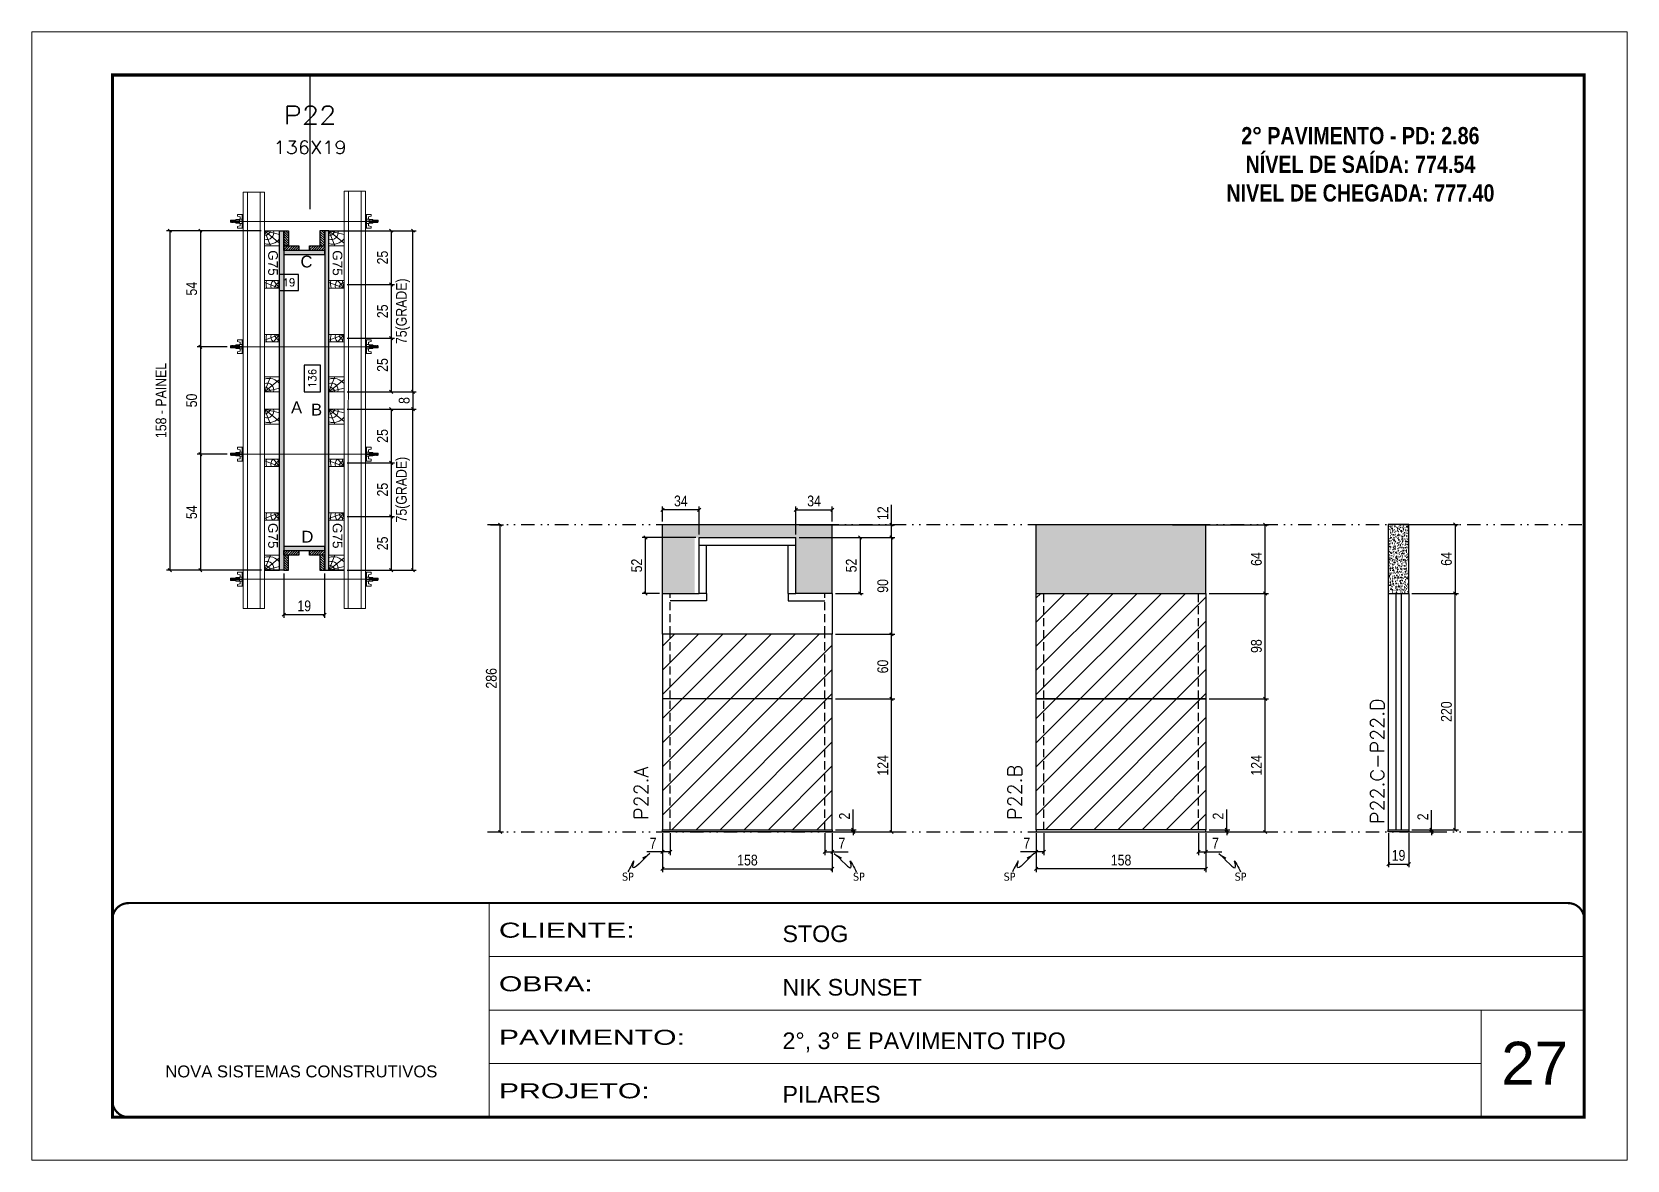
# Model space of a CAD drawing. Extents: x 808 to 7089, y -98 to 17032.
# Drawn here: x 3992 to 5477, y 9091 to 10141 of the extents above; entities that cross this region are included whole.
import ezdxf
from ezdxf.enums import TextEntityAlignment as Align

# ---------------------------------------------------------------- set-up
doc = ezdxf.new("R2010")
doc.units = 0
for name, pattern in [('CONTINUO', [0]), ('DASHED', [0.75, 0.5, -0.25]), ('DIVIDE2', [0.625, 0.25, -0.125, 0, -0.125, 0, -0.125]), ('HIDDEN', [0.375, 0.25, -0.125])]:
    doc.linetypes.add(name, pattern=pattern)
for name, color, linetype, lineweight in [('CARIMBO', 255, 'Continuous', 9), ('Folhas', 255, 'Continuous', 9), ('Hachura', 251, 'Continuous', 9), ('Madeira', 126, 'Continuous', 18), ('Perfil Metálico', 224, 'Continuous', 18), ('REAPROVEITAMENTO', 251, 'Continuous', 9), ('SARRAFO DE PRESSAO', 251, 'DASHED', 9), ('Texto Seção', 7, 'Continuous', 15)]:
    doc.layers.add(name, color=color, linetype=linetype, lineweight=lineweight)
for name, color, linetype in [('CHAPA', 1, 'Continuous'), ('COTA', 241, 'Continuous'), ('Cota Seção (2x)', 241, 'Continuous'), ('MEIO_PONT', 93, 'Continuous'), ('NOMENCLATURA', 7, 'Continuous'), ('Nível', 160, 'Continuous'), ('Painéis', 200, 'Continuous'), ('SARR_2.2x7', 40, 'Continuous'), ('SARRAFO', 251, 'Continuous'), ('Sarrafo de Pressão', 42, 'HIDDEN'), ('texto', 7, 'Continuous'), ('Texto de Titulo', 7, 'Continuous'), ('Texto Qtd Sarr', 242, 'Continuous'), ('TEXTO_GERAL', 7, 'Continuous')]:
    doc.layers.add(name, color=color, linetype=linetype)
doc.styles.add('ARIAL', font='arial.ttf')
doc.styles.add('COTA TECNICA', font='techl___.ttf', dxfattribs={"height": 10})
doc.styles.add('COTA TECNICA 2X', font='techl___.ttf', dxfattribs={"height": 10})
doc.styles.add('COTA TECNICA-50', font='techl___.ttf', dxfattribs={"height": 10})
doc.styles.add('REGUA-120', font='ROMANS.shx', dxfattribs={"height": 15})
doc.styles.add('ROMANC', font='techb___.ttf', dxfattribs={"height": 2.5})
doc.styles.add('ROMANS', font='romans.shx')
doc.styles.add('SANSSERIF', font='sas_____.pfb')
doc.styles.get("Standard").update_dxf_attribs({"font": 'arial.ttf'})
doc.styles.add('Tecnologia', font='')
doc.styles.get('Tecnologia').set_extended_font_data('Forgotten Futurist')
doc.dimstyles.new('COTA PAINEL-50', dxfattribs={"dimtxt": 10, "dimasz": 3, "dimexe": 3, "dimexo": 3, "dimgap": 3, "dimtad": 1, "dimdec": 1, "dimzin": 12, "dimdsep": 46, "dimtxsty": 'COTA TECNICA-50', "dimblk1": 'OBLIQUE', "dimblk2": 'OBLIQUE', "dimsah": 1, "dimcen": 0.9, "dimclrd": 4, "dimclre": 4, "dimclrt": 240, "dimadec": 1, "dimazin": 3, "dimtfac": 1, "dimtdec": 1, "dimtmove": 0, "dimatfit": 3, "dimfxl": 1, "dimtolj": 1, "dimtzin": 12, "dimarcsym": 0})
doc.dimstyles.new('PAINEL', dxfattribs={"dimtxt": 10, "dimasz": 3, "dimexe": 3, "dimexo": 3, "dimgap": 3, "dimtad": 1, "dimdec": 1, "dimzin": 12, "dimdsep": 46, "dimtxsty": 'COTA TECNICA', "dimblk1": 'OBLIQUE', "dimblk2": 'OBLIQUE', "dimsah": 1, "dimcen": 0.9, "dimclrd": 4, "dimclre": 4, "dimclrt": 240, "dimadec": 1, "dimazin": 3, "dimtfac": 1, "dimtdec": 1, "dimtmove": 0, "dimatfit": 3, "dimfxl": 1, "dimtolj": 1, "dimtzin": 12, "dimarcsym": 0})
doc.dimstyles.new('SECAO PILAR', dxfattribs={"dimtxt": 10, "dimasz": 3, "dimexe": 3, "dimexo": 3, "dimgap": 3, "dimtad": 1, "dimdec": 1, "dimlfac": 0.5, "dimzin": 12, "dimdsep": 46, "dimtxsty": 'COTA TECNICA 2X', "dimblk1": 'OBLIQUE', "dimblk2": 'OBLIQUE', "dimsah": 1, "dimcen": 0.9, "dimclrd": 256, "dimclre": 256, "dimclrt": 256, "dimadec": 1, "dimazin": 3, "dimtfac": 1, "dimtdec": 1, "dimtmove": 0, "dimatfit": 3, "dimfxl": 1, "dimtolj": 1, "dimtzin": 12, "dimarcsym": 0})
doc.dimstyles.new('SECÇÃO 2', dxfattribs={"dimtxt": 7, "dimasz": 6, "dimexe": 0.18, "dimexo": 2, "dimgap": -4, "dimtad": 3, "dimdec": 1, "dimlfac": 0.5, "dimzin": 12, "dimdsep": 46, "dimtxsty": 'ROMANS', "dimblk": 'ARCHTICK', "dimcen": 0.09, "dimse1": 1, "dimse2": 1, "dimsd1": 1, "dimsd2": 1, "dimclrd": 180, "dimclre": 5, "dimclrt": 1, "dimadec": 0, "dimazin": 3, "dimtfac": 1, "dimtdec": 1, "dimtofl": 0, "dimtmove": 0, "dimatfit": 3, "dimldrblk": 'ARCHTICK', "dimfxl": 1, "dimtolj": 1, "dimtzin": 0, "dimarcsym": 0})
doc.dimstyles.get("Standard").update_dxf_attribs({"dimtxt": 0.18, "dimasz": 0.18, "dimexe": 0.18, "dimexo": 0.0625, "dimgap": 0.09, "dimtad": 0, "dimtih": 1, "dimtoh": 1, "dimdec": 4, "dimzin": 0, "dimdsep": 46, "dimtxsty": 'Standard', "dimcen": 0.09, "dimadec": 0, "dimazin": 0, "dimtfac": 1, "dimtdec": 4, "dimtofl": 0, "dimtmove": 0, "dimatfit": 3, "dimfxl": 1, "dimtolj": 1, "dimtzin": 0, "dimarcsym": 0})
pattern_1 = [(135, (-18665.1681, 19079.9768), (-1.12253202, -1.12253202), [])]

msp = doc.modelspace()

# ---------------------------------------------------------------- texts
at = {"layer": 'CARIMBO', "style": 'ARIAL'}
msp.add_text('27', height=40, dxfattribs=at).set_placement((5359.53, 9161.17))
at = {"layer": 'NOMENCLATURA', "color": 2, "insert": (5228.41, 10079.17), "char_height": 16, "attachment_point": 2, "style": 'ROMANC'}
msp.add_mtext_dynamic_manual_height_columns('\\P2° PAVIMENTO - PD: 2.86\\PNÍVEL DE SAÍDA: 774.54\\PNIVEL DE CHEGADA: 777.40', width=328.3607, gutter_width=1, heights=[0], dxfattribs=at)
at = {"layer": 'texto', "color": 0, "char_height": 7.5, "attachment_point": 5}
for insert in [(4546.55, 9354.76), (4761.58, 9354.76), (4901.85, 9354.76), (5116.88, 9354.76)]:
    msp.add_mtext('{\\fTahoma|b0|i0|c0|p34;\\C4;SP}', dxfattribs=dict(at, insert=insert))
at = {"layer": 'Texto Seção', "char_height": 13, "width": 285.3299, "attachment_point": 7, "rotation": 90, "style": 'REGUA-120'}
for s, insert in [('P22.C-P22.D', (5250.65, 9403.85)), ('P22.A', (4565.33, 9407.69)), ('P22.B', (4913.16, 9407.69))]:
    msp.add_mtext(s, dxfattribs=dict(at, insert=insert))
at = {"layer": 'TEXTO_GERAL', "color": 0, "linetype": 'Continuous', "style": 'SANSSERIF'}
for p in [(4216.13, 9937.85), (4276.13, 9937.85), (4216.13, 9683.99), (4276.13, 9683.99)]:
    msp.add_text('G75', height=9, rotation=270, dxfattribs=at).set_placement(p, align=Align.MIDDLE_LEFT)
at = {"layer": 'TEXTO_GERAL', "style": 'ARIAL'}
for s, p in [('C', (4247.26, 9927.3)), ('A', (4238.06, 9791.58)), ('B', (4256.74, 9789.51)), ('D', (4248.15, 9671.24))]:
    msp.add_text(s, height=11, dxfattribs=at).set_placement(p, align=Align.MIDDLE_CENTER)

# ---------------------------------------------------------------- blocks, each defined once
blk = doc.blocks.new('9999999999')
at = {"color": 30, "linetype": 'CONTINUO'}
for p, q in [((98564.6, 34230.2), (98564.6, 34429.4)), ((98564.6, 34379.6), (99584, 34379.6)), ((98564.6, 34329.8), (99488, 34329.8)), ((99584, 34329.8), (99488, 34329.8)), ((99488, 34329.8), (99488, 34230.2)), ((98564.6, 34280), (99488, 34280))]:
    blk.add_line(p, q, dxfattribs=at)
at = {"color": 30, "linetype": 'CONTINUO', "const_width": 2}
blk.add_lwpolyline([(99584, 34230.2), (99584, 34414.4, 0.414214), (99569, 34429.4), (98229, 34429.4, 0.414214), (98214, 34414.4), (98214, 34245.2, 0.414214), (98229, 34230.2), (99584, 34230.2)], format="xyb", dxfattribs=at)
at = {"layer": 'Folhas'}
blk.add_lwpolyline([(98139, 34190.2), (99624, 34190.2), (99624, 35240.2), (98139, 35240.2)], close=True, dxfattribs=at)
at = {"layer": 'Folhas', "color": 30, "const_width": 3}
blk.add_lwpolyline([(98214, 34230.2), (99584, 34230.2), (99584, 35200.2), (98214, 35200.2)], close=True, dxfattribs=at)
at = {"color": 7, "linetype": 'Continuous', "ltscale": 5, "style": 'ARIAL'}
for s, height, p in [('STOG', 15.48, (98837.7, 34393.1)), ('NIK SUNSET', 15.48, (98837.7, 34343.3)), ('2°, 3° E PAVIMENTO TIPO', 15.483, (98837.7, 34293.5)), ('NOVA SISTEMAS CONSTRUTIVOS', 11.059, (98263.2, 34267.2)), ('PILARES', 15.48, (98837.7, 34243.7))]:
    blk.add_text(s, height=height, dxfattribs=at).set_placement(p)
at = {"layer": 'Folhas', "color": 7, "style": 'Tecnologia', "width": 1.5}
for s, p in [('CLIENTE:', (98573.7, 34397.2)), ('OBRA:', (98573.7, 34347.3)), ('PAVIMENTO:', (98573.7, 34297.5)), ('PROJETO:', (98573.7, 34247.7))]:
    blk.add_text(s, height=14, dxfattribs=at).set_placement(p)
blk = doc.blocks.new('*D919')
at = {"layer": 'Cota Seção (2x)', "color": 180, "lineweight": -2, "transparency": 16777216}
for p, q in [((4240, 9915.4), (4222, 9915.4)), ((4222, 9915.4), (4222, 9900.4)), ((4240, 9900.4), (4240, 9915.4)), ((4222, 9900.4), (4240, 9900.4))]:
    blk.add_line(p, q, dxfattribs=at)
at = {"layer": 'Defpoints', "color": 0, "transparency": 16777216}
for p in [(4226.2, 9916.7), (4264.2, 9916.7), (4226.2, 9896.4)]:
    blk.add_point(p, dxfattribs=at)
at = {"layer": 'Cota Seção (2x)', "color": 1, "transparency": 16777216, "insert": (4231, 9907.9), "char_height": 7, "attachment_point": 5, "style": 'ROMANS'}
blk.add_mtext('\\A1;19', dxfattribs=at)
blk = doc.blocks.new('_ArchTick')
at = {"color": 0, "linetype": 'ByBlock', "const_width": 0.15}
blk.add_lwpolyline([(-0.5, -0.5), (0.5, 0.5)], dxfattribs=at)
blk = doc.blocks.new('*D920')
at = {"layer": 'Cota Seção (2x)', "color": 180, "lineweight": -2, "transparency": 16777216}
for p, q in [((4260.2, 9831), (4245.2, 9831)), ((4245.2, 9831), (4245.2, 9806)), ((4260.2, 9806), (4260.2, 9831)), ((4245.2, 9806), (4260.2, 9806))]:
    blk.add_line(p, q, dxfattribs=at)
at = {"layer": 'Defpoints', "color": 0, "transparency": 16777216}
for p in [(4226.2, 9934), (4226.2, 9662), (4264.2, 9662)]:
    blk.add_point(p, dxfattribs=at)
at = {"layer": 'Cota Seção (2x)', "color": 1, "transparency": 16777216, "insert": (4252.7, 9818.5), "char_height": 7, "attachment_point": 5, "rotation": 90, "style": 'ROMANS'}
blk.add_mtext('\\A1;136', dxfattribs=at)
blk = doc.blocks.new('_Oblique')
at = {"color": 0, "linetype": 'ByBlock', "lineweight": -2}
blk.add_line((-0.5, -0.5), (0.5, 0.5), dxfattribs=at)
blk = doc.blocks.new('*D921')
at = {"layer": 'Cota Seção (2x)', "lineweight": -2, "transparency": 16777216}
for p, q in [((4205.2, 9956), (4117.1, 9956)), ((4120.1, 9956), (4120.1, 9640)), ((4205.3, 9640), (4117.1, 9640))]:
    blk.add_line(p, q, dxfattribs=at)
at = {"layer": 'Defpoints', "color": 0, "transparency": 16777216}
for p in [(4208.2, 9956), (4120.1, 9640), (4208.3, 9640)]:
    blk.add_point(p, dxfattribs=at)
at = {"layer": 'Cota Seção (2x)', "lineweight": -2, "transparency": 16777216, "xscale": 3, "yscale": 3, "zscale": 3}
for p, rotation in [((4120.1, 9956), 90), ((4120.1, 9640), 270)]:
    blk.add_blockref('_Oblique', p, dxfattribs=dict(at, rotation=rotation))
at = {"layer": 'Cota Seção (2x)', "transparency": 16777216, "insert": (4111.9, 9798), "char_height": 10, "attachment_point": 5, "rotation": 90, "style": 'COTA TECNICA 2X'}
blk.add_mtext('\\A1;158 - PAINEL', dxfattribs=at)
blk = doc.blocks.new('*D922')
at = {"layer": 'Cota Seção (2x)', "lineweight": -2, "transparency": 16777216}
for p, q in [((4205.2, 9956), (4145.5, 9956)), ((4148.5, 9956), (4148.5, 9848)), ((4173.5, 9848), (4145.5, 9848))]:
    blk.add_line(p, q, dxfattribs=at)
at = {"layer": 'Defpoints', "color": 0, "transparency": 16777216}
for p in [(4208.2, 9956), (4148.5, 9848), (4176.5, 9848)]:
    blk.add_point(p, dxfattribs=at)
at = {"layer": 'Cota Seção (2x)', "lineweight": -2, "transparency": 16777216, "xscale": 3, "yscale": 3, "zscale": 3}
for p, rotation in [((4148.5, 9956), 90), ((4148.5, 9848), 270)]:
    blk.add_blockref('_Oblique', p, dxfattribs=dict(at, rotation=rotation))
at = {"layer": 'Cota Seção (2x)', "transparency": 16777216, "insert": (4140.4, 9902), "char_height": 10, "attachment_point": 5, "rotation": 90, "style": 'COTA TECNICA 2X'}
blk.add_mtext('\\A1;54', dxfattribs=at)
blk = doc.blocks.new('*D923')
at = {"layer": 'Cota Seção (2x)', "lineweight": -2, "transparency": 16777216}
for p, q in [((4173.5, 9748), (4145.5, 9748)), ((4148.5, 9748), (4148.5, 9640)), ((4205.2, 9640), (4145.5, 9640))]:
    blk.add_line(p, q, dxfattribs=at)
at = {"layer": 'Defpoints', "color": 0, "transparency": 16777216}
for p in [(4176.5, 9748), (4148.5, 9640), (4208.2, 9640)]:
    blk.add_point(p, dxfattribs=at)
at = {"layer": 'Cota Seção (2x)', "lineweight": -2, "transparency": 16777216, "xscale": 3, "yscale": 3, "zscale": 3}
for p, rotation in [((4148.5, 9748), 90), ((4148.5, 9640), 270)]:
    blk.add_blockref('_Oblique', p, dxfattribs=dict(at, rotation=rotation))
at = {"layer": 'Cota Seção (2x)', "transparency": 16777216, "insert": (4140.4, 9694), "char_height": 10, "attachment_point": 5, "rotation": 90, "style": 'COTA TECNICA 2X'}
blk.add_mtext('\\A1;54', dxfattribs=at)
blk = doc.blocks.new('*D924')
at = {"layer": 'Cota Seção (2x)', "lineweight": -2, "transparency": 16777216}
for p, q in [((4271.2, 9956), (4329.2, 9956)), ((4326.2, 9956), (4326.2, 9906)), ((4285.2, 9906), (4329.2, 9906))]:
    blk.add_line(p, q, dxfattribs=at)
at = {"layer": 'Defpoints', "color": 0, "transparency": 16777216}
for p in [(4268.2, 9956), (4282.2, 9906), (4326.2, 9906)]:
    blk.add_point(p, dxfattribs=at)
at = {"layer": 'Cota Seção (2x)', "lineweight": -2, "transparency": 16777216, "xscale": 3, "yscale": 3, "zscale": 3}
for p, rotation in [((4326.2, 9956), 90), ((4326.2, 9906), 270)]:
    blk.add_blockref('_Oblique', p, dxfattribs=dict(at, rotation=rotation))
at = {"layer": 'Cota Seção (2x)', "transparency": 16777216, "insert": (4318.1, 9931), "char_height": 10, "attachment_point": 5, "rotation": 90, "style": 'COTA TECNICA 2X'}
blk.add_mtext('\\A1;25', dxfattribs=at)
blk = doc.blocks.new('titulo1')
at = {"layer": 'Defpoints', "color": 252, "linetype": 'HIDDEN', "ltscale": 2}
blk.add_line((0, 0), (0, 125), dxfattribs=at)
at = {"layer": 'Defpoints', "style": 'ROMANS', "oblique": 15}
blk.add_attdef('FOLHA', text='', height=10, dxfattribs=at).set_placement((0, 15.6), align=Align.MIDDLE_CENTER)
at = {"layer": 'Texto Qtd Sarr', "color": 3, "style": 'ROMANS', "oblique": 15}
for tag, height, p in [('TITULO', 17, (0, 71.4)), ('SEÇÃO', 12, (0, 41.5))]:
    blk.add_attdef(tag, text='', height=height, dxfattribs=at).set_placement(p, align=Align.MIDDLE_CENTER)
blk = doc.blocks.new('C')
at = {"layer": 'Hachura', "color": 0}
for p, q in [((0, 3.22), (0, -3.22)), ((0.45, 3.22), (0, 3.22)), ((0.46, 3.16), (0, 3.16)), ((0.46, 3.05), (0, 3.05)), ((0.46, 2.88), (0, 2.88)), ((0, 2.75), (0, -1.16)), ((0.46, 2.65), (0, 2.65)), ((0.46, 2.23), (0, 2.23)), ((0.46, 1.51), (0, 1.51)), ((0.39, 0.49), (0.17, 0.49)), ((0.45, -3.23), (0.45, 3.22)), ((0.45, 3.22), (2.58, 3.22)), ((1.74, 0.97), (0.45, 0.97)), ((1.45, 0.1), (0.45, 0.1)), ((1.35, 1.94), (1.35, 0.96)), ((2.58, 2.39), (1.47, 2.09)), ((1.74, -0.97), (1.74, 0.97)), ((1.74, 0.97), (1.74, 0.84)), ((1.74, 0.97), (1.74, 0.84)), ((1.74, 0.84), (3.35, 0.84)), ((3.35, 0.45), (1.74, 0.45)), ((2.58, 3.22), (2.58, 2.39)), ((3.32, 0.84), (3.32, -0.84)), ((3.35, 0.84), (3.35, -0.84)), ((3.68, 0.45), (3.35, 0.45)), ((3.84, -0.52), (3.35, 0.45)), ((3.35, 0.06), (3.67, -0.57)), ((3.68, 0.45), (4.16, -0.52)), ((3.72, 0.5), (4.25, -0.57)), ((4.37, -0.55), (3.83, 0.53)), ((4.15, 0.45), (3.93, 0.45)), ((4.42, -0.52), (3.93, 0.45)), ((4.15, 0.45), (4.26, 0.45)), ((4.26, 0.45), (4.74, -0.52)), ((4.3, 0.5), (4.83, -0.57)), ((4.95, -0.55), (4.41, 0.53)), ((4.51, 0.45), (4.84, 0.45)), ((5, -0.52), (4.51, 0.45)), ((4.84, 0.45), (5.32, -0.52)), ((4.88, 0.5), (5.41, -0.57)), ((5.53, -0.55), (4.99, 0.53)), ((5.58, -0.52), (5.09, 0.45)), ((5.42, 0.45), (5.09, 0.45)), ((5.58, -0.52), (5.09, 0.45)), ((5.42, 0.45), (5.74, -0.19)), ((5.46, 0.5), (5.74, -0.07)), ((5.74, 0.19), (5.57, 0.53)), ((5.74, 0.32), (5.68, 0.45)), ((5.68, 0.45), (5.74, 0.45)), ((5.74, 0.45), (5.9, 0.29)), ((5.74, 0.45), (5.74, -0.52)), ((5.9, -0.36), (5.9, 0.29)), ((0.45, 0), (0, 0)), ((0.46, -1.52), (0, -1.52)), ((0.46, -2.23), (0, -2.23)), ((0.46, -2.65), (0, -2.65)), ((0.46, -2.88), (0, -2.88)), ((0.46, -3.05), (0, -3.05)), ((0.46, -3.16), (0, -3.16)), ((0, -3.22), (2.57, -3.22)), ((0.08, -0.48), (0.29, -0.48)), ((0.29, -0.48), (0.4, -0.48)), ((0.45, 0), (0.45, -0.97)), ((0.45, -0.16), (1.45, -0.16)), ((0.45, -0.65), (0.45, -0.32)), ((0.45, -3.23), (0.45, -0.65)), ((0.45, -0.97), (1.74, -0.97)), ((1.35, -1.94), (1.35, -0.97)), ((2.58, -2.39), (1.47, -2.1)), ((3.35, -0.32), (1.74, -0.32)), ((3.35, -0.84), (1.74, -0.84)), ((2.58, -3.23), (2.58, -2.39)), ((3.35, -0.07), (3.58, -0.52)), ((3.35, -0.52), (3.58, -0.52)), ((3.84, -0.52), (4.16, -0.52)), ((4.42, -0.52), (4.74, -0.52)), ((4.63, -0.52), (4.74, -0.52)), ((5, -0.52), (5.32, -0.52)), ((5.58, -0.52), (5.74, -0.52)), ((5.74, -0.52), (5.9, -0.36)), ((5.74, -0.52), (5.74, -0.52))]:
    blk.add_line(p, q, dxfattribs=at)
for centre, radius, start, end in [((1.52, 1.94), 0.161, 104.74356, 180), ((1.44, -0.03), 0.129, 272.69497, 87.30503), ((3.81, 0.39), 0.143, 25.56881, 154.43119), ((4.39, 0.39), 0.143, 25.56881, 154.43119), ((4.97, 0.39), 0.143, 25.56881, 154.43119), ((5.55, 0.39), 0.143, 25.56881, 154.43119), ((0.17, -0.37), 0.174, 221.74404, 317.85924), ((1.52, -1.94), 0.161, 180, 255.25644), ((3.71, -0.4), 0.174, 222.14076, 318.25596), ((4.29, -0.4), 0.174, 222.14076, 318.25596), ((4.87, -0.4), 0.174, 222.14076, 318.25596), ((5.45, -0.4), 0.174, 222.14076, 318.25596), ((5.61, -0.4), 0.174, 317.85924, 318.25596)]:
    blk.add_arc(centre, radius, start, end, dxfattribs=at)
blk = doc.blocks.new('*D1813')
at = {"layer": 'Cota Seção (2x)', "lineweight": -2, "transparency": 16777216}
for p, q in [((4173.5, 9848), (4145.5, 9848)), ((4148.5, 9848), (4148.5, 9748)), ((4173.5, 9748), (4145.5, 9748))]:
    blk.add_line(p, q, dxfattribs=at)
at = {"layer": 'Defpoints', "color": 0, "transparency": 16777216}
for p in [(4176.5, 9848), (4148.5, 9748), (4176.5, 9748)]:
    blk.add_point(p, dxfattribs=at)
at = {"layer": 'Cota Seção (2x)', "lineweight": -2, "transparency": 16777216, "xscale": 3, "yscale": 3, "zscale": 3}
for p, rotation in [((4148.5, 9848), 90), ((4148.5, 9748), 270)]:
    blk.add_blockref('_Oblique', p, dxfattribs=dict(at, rotation=rotation))
at = {"layer": 'Cota Seção (2x)', "transparency": 16777216, "insert": (4140.4, 9798), "char_height": 10, "attachment_point": 5, "rotation": 90, "style": 'COTA TECNICA 2X'}
blk.add_mtext('\\A1;50', dxfattribs=at)
blk = doc.blocks.new('PONTALETE')
at = {"layer": 'Madeira'}
for q in [(2.71, 7), (7, 5.76), (7, 1.74)]:
    blk.add_line((0, 0), q, dxfattribs=at)
blk.add_lwpolyline([(0, 0), (7, 0), (7, 7), (0, 7)], close=True, dxfattribs=at)
for centre, radius, start, end in [((2.04, 0.06), 6.23, 37.28179, 109.09128), ((1.09, 0.9), 3.19, 343.60304, 109.98471), ((-0.21, -0.78), 3.09, 14.63219, 86.0383)]:
    blk.add_arc(centre, radius, start, end, dxfattribs=at)
blk = doc.blocks.new('MEIO PONTALETE')
at = {"layer": 'Madeira'}
for q in [(2.71, 7), (3.5, 2.88), (3.5, 0.87)]:
    blk.add_line((0, 0), q, dxfattribs=at)
blk.add_lwpolyline([(0, 0), (3.5, 0), (3.5, 7), (0, 7)], close=True, dxfattribs=at)
for centre, radius, start, end in [((2.04, 0.06), 6.23, 76.44987, 109.09128), ((1.09, 0.9), 3.19, 40.90626, 109.98471), ((-0.21, -0.78), 3.09, 14.63219, 86.0383)]:
    blk.add_arc(centre, radius, start, end, dxfattribs=at)
blk = doc.blocks.new('*D1814')
at = {"layer": 'Cota Seção (2x)', "lineweight": -2, "transparency": 16777216}
for p, q in [((4285.2, 9906), (4329.2, 9906)), ((4326.2, 9906), (4326.2, 9856)), ((4285.2, 9856), (4329.2, 9856))]:
    blk.add_line(p, q, dxfattribs=at)
at = {"layer": 'Defpoints', "color": 0, "transparency": 16777216}
for p in [(4282.2, 9906), (4282.2, 9856), (4326.2, 9856)]:
    blk.add_point(p, dxfattribs=at)
at = {"layer": 'Cota Seção (2x)', "lineweight": -2, "transparency": 16777216, "xscale": 3, "yscale": 3, "zscale": 3}
for p, rotation in [((4326.2, 9906), 90), ((4326.2, 9856), 270)]:
    blk.add_blockref('_Oblique', p, dxfattribs=dict(at, rotation=rotation))
at = {"layer": 'Cota Seção (2x)', "transparency": 16777216, "insert": (4318.1, 9881), "char_height": 10, "attachment_point": 5, "rotation": 90, "style": 'COTA TECNICA 2X'}
blk.add_mtext('\\A1;25', dxfattribs=at)
blk = doc.blocks.new('*D1815')
at = {"layer": 'Cota Seção (2x)', "lineweight": -2, "transparency": 16777216}
for p, q in [((4285.2, 9856), (4329.2, 9856)), ((4326.2, 9856), (4326.2, 9806)), ((4285.2, 9806), (4329.2, 9806))]:
    blk.add_line(p, q, dxfattribs=at)
at = {"layer": 'Defpoints', "color": 0, "transparency": 16777216}
for p in [(4282.2, 9856), (4282.2, 9806), (4326.2, 9806)]:
    blk.add_point(p, dxfattribs=at)
at = {"layer": 'Cota Seção (2x)', "lineweight": -2, "transparency": 16777216, "xscale": 3, "yscale": 3, "zscale": 3}
for p, rotation in [((4326.2, 9856), 90), ((4326.2, 9806), 270)]:
    blk.add_blockref('_Oblique', p, dxfattribs=dict(at, rotation=rotation))
at = {"layer": 'Cota Seção (2x)', "transparency": 16777216, "insert": (4318.1, 9831), "char_height": 10, "attachment_point": 5, "rotation": 90, "style": 'COTA TECNICA 2X'}
blk.add_mtext('\\A1;25', dxfattribs=at)
blk = doc.blocks.new('*D1816')
at = {"layer": 'Cota Seção (2x)', "lineweight": -2, "transparency": 16777216}
for p, q in [((4285.2, 9790), (4329.2, 9790)), ((4326.2, 9790), (4326.2, 9740)), ((4285.2, 9740), (4329.2, 9740))]:
    blk.add_line(p, q, dxfattribs=at)
at = {"layer": 'Defpoints', "color": 0, "transparency": 16777216}
for p in [(4282.2, 9790), (4282.2, 9740), (4326.2, 9740)]:
    blk.add_point(p, dxfattribs=at)
at = {"layer": 'Cota Seção (2x)', "lineweight": -2, "transparency": 16777216, "xscale": 3, "yscale": 3, "zscale": 3}
for p, rotation in [((4326.2, 9790), 90), ((4326.2, 9740), 270)]:
    blk.add_blockref('_Oblique', p, dxfattribs=dict(at, rotation=rotation))
at = {"layer": 'Cota Seção (2x)', "transparency": 16777216, "insert": (4318.1, 9765), "char_height": 10, "attachment_point": 5, "rotation": 90, "style": 'COTA TECNICA 2X'}
blk.add_mtext('\\A1;25', dxfattribs=at)
blk = doc.blocks.new('*D1817')
at = {"layer": 'Cota Seção (2x)', "lineweight": -2, "transparency": 16777216}
for p, q in [((4285.2, 9740), (4329.2, 9740)), ((4326.2, 9740), (4326.2, 9690)), ((4285.2, 9690), (4329.2, 9690))]:
    blk.add_line(p, q, dxfattribs=at)
at = {"layer": 'Defpoints', "color": 0, "transparency": 16777216}
for p in [(4282.2, 9740), (4282.2, 9690), (4326.2, 9690)]:
    blk.add_point(p, dxfattribs=at)
at = {"layer": 'Cota Seção (2x)', "lineweight": -2, "transparency": 16777216, "xscale": 3, "yscale": 3, "zscale": 3}
for p, rotation in [((4326.2, 9740), 90), ((4326.2, 9690), 270)]:
    blk.add_blockref('_Oblique', p, dxfattribs=dict(at, rotation=rotation))
at = {"layer": 'Cota Seção (2x)', "transparency": 16777216, "insert": (4318.1, 9715), "char_height": 10, "attachment_point": 5, "rotation": 90, "style": 'COTA TECNICA 2X'}
blk.add_mtext('\\A1;25', dxfattribs=at)
blk = doc.blocks.new('*D1818')
at = {"layer": 'Cota Seção (2x)', "lineweight": -2, "transparency": 16777216}
for p, q in [((4285.2, 9690), (4329.2, 9690)), ((4326.2, 9690), (4326.2, 9640)), ((4285.2, 9640), (4329.2, 9640))]:
    blk.add_line(p, q, dxfattribs=at)
at = {"layer": 'Defpoints', "color": 0, "transparency": 16777216}
for p in [(4282.2, 9690), (4282.2, 9640), (4326.2, 9640)]:
    blk.add_point(p, dxfattribs=at)
at = {"layer": 'Cota Seção (2x)', "lineweight": -2, "transparency": 16777216, "xscale": 3, "yscale": 3, "zscale": 3}
for p, rotation in [((4326.2, 9690), 90), ((4326.2, 9640), 270)]:
    blk.add_blockref('_Oblique', p, dxfattribs=dict(at, rotation=rotation))
at = {"layer": 'Cota Seção (2x)', "transparency": 16777216, "insert": (4318.1, 9665), "char_height": 10, "attachment_point": 5, "rotation": 90, "style": 'COTA TECNICA 2X'}
blk.add_mtext('\\A1;25', dxfattribs=at)
blk = doc.blocks.new('*D1819')
at = {"layer": 'Cota Seção (2x)', "lineweight": -2, "transparency": 16777216}
for p, q in [((4285.2, 9790), (4349.4, 9790)), ((4346.4, 9640), (4346.4, 9790)), ((4285.2, 9640), (4349.4, 9640))]:
    blk.add_line(p, q, dxfattribs=at)
at = {"layer": 'Defpoints', "color": 0, "transparency": 16777216}
for p in [(4282.2, 9790), (4346.4, 9790), (4282.2, 9640)]:
    blk.add_point(p, dxfattribs=at)
at = {"layer": 'Cota Seção (2x)', "lineweight": -2, "transparency": 16777216, "xscale": 3, "yscale": 3, "zscale": 3}
for p, rotation in [((4346.4, 9790), 90), ((4346.4, 9640), 270)]:
    blk.add_blockref('_Oblique', p, dxfattribs=dict(at, rotation=rotation))
at = {"layer": 'Cota Seção (2x)', "transparency": 16777216, "insert": (4337.1, 9715), "char_height": 10, "attachment_point": 5, "rotation": 90, "style": 'COTA TECNICA 2X'}
blk.add_mtext('\\A1;75(GRADE)', dxfattribs=at)
blk = doc.blocks.new('*D1820')
at = {"layer": 'Cota Seção (2x)', "lineweight": -2, "transparency": 16777216}
for p, q in [((4285.2, 9956), (4349.4, 9956)), ((4346.4, 9806), (4346.4, 9956)), ((4285.2, 9806), (4349.4, 9806))]:
    blk.add_line(p, q, dxfattribs=at)
at = {"layer": 'Defpoints', "color": 0, "transparency": 16777216}
for p in [(4282.2, 9956), (4346.4, 9956), (4282.2, 9806)]:
    blk.add_point(p, dxfattribs=at)
at = {"layer": 'Cota Seção (2x)', "lineweight": -2, "transparency": 16777216, "xscale": 3, "yscale": 3, "zscale": 3}
for p, rotation in [((4346.4, 9956), 90), ((4346.4, 9806), 270)]:
    blk.add_blockref('_Oblique', p, dxfattribs=dict(at, rotation=rotation))
at = {"layer": 'Cota Seção (2x)', "transparency": 16777216, "insert": (4337.1, 9881), "char_height": 10, "attachment_point": 5, "rotation": 90, "style": 'COTA TECNICA 2X'}
blk.add_mtext('\\A1;75(GRADE)', dxfattribs=at)
blk = doc.blocks.new('*D1821')
at = {"layer": 'Cota Seção (2x)', "lineweight": -2, "transparency": 16777216}
for p, q in [((4226.2, 9637), (4226.2, 9595.7)), ((4264.2, 9637), (4264.2, 9595.7)), ((4226.2, 9598.7), (4264.2, 9598.7))]:
    blk.add_line(p, q, dxfattribs=at)
at = {"layer": 'Defpoints', "color": 0, "transparency": 16777216}
for p in [(4226.2, 9640), (4264.2, 9640), (4264.2, 9598.7)]:
    blk.add_point(p, dxfattribs=at)
at = {"layer": 'Cota Seção (2x)', "lineweight": -2, "transparency": 16777216, "xscale": 3, "yscale": 3, "zscale": 3, "rotation": 180}
blk.add_blockref('_Oblique', (4226.2, 9598.7), dxfattribs=at)
at = {"layer": 'Cota Seção (2x)', "lineweight": -2, "transparency": 16777216, "xscale": 3, "yscale": 3, "zscale": 3}
blk.add_blockref('_Oblique', (4264.2, 9598.7), dxfattribs=at)
at = {"layer": 'Cota Seção (2x)', "transparency": 16777216, "insert": (4245.2, 9606.8), "char_height": 10, "attachment_point": 5, "style": 'COTA TECNICA 2X'}
blk.add_mtext('\\A1;19', dxfattribs=at)
blk = doc.blocks.new('*D1822')
at = {"layer": 'Cota Seção (2x)', "lineweight": -2, "transparency": 16777216}
for p, q in [((4285.2, 9806), (4349.4, 9806)), ((4346.4, 9806), (4346.4, 9790)), ((4285.2, 9790), (4349.4, 9790))]:
    blk.add_line(p, q, dxfattribs=at)
at = {"layer": 'Defpoints', "color": 0, "transparency": 16777216}
for p in [(4282.2, 9806), (4282.2, 9790), (4346.4, 9790)]:
    blk.add_point(p, dxfattribs=at)
at = {"layer": 'Cota Seção (2x)', "lineweight": -2, "transparency": 16777216, "xscale": 3, "yscale": 3, "zscale": 3}
for p, rotation in [((4346.4, 9806), 90), ((4346.4, 9790), 270)]:
    blk.add_blockref('_Oblique', p, dxfattribs=dict(at, rotation=rotation))
at = {"layer": 'Cota Seção (2x)', "transparency": 16777216, "insert": (4338.3, 9798), "char_height": 10, "attachment_point": 5, "rotation": 90, "style": 'COTA TECNICA 2X'}
blk.add_mtext('\\A1;8', dxfattribs=at)
blk = doc.blocks.new('*D794')
at = {"layer": 'COTA', "color": 4, "lineweight": -2, "transparency": 16777216}
for p, q in [((4578.8, 9395.4), (4578.8, 9359.1)), ((4736.8, 9395.4), (4736.8, 9359.1)), ((4578.8, 9362.1), (4736.8, 9362.1))]:
    blk.add_line(p, q, dxfattribs=at)
at = {"layer": 'Defpoints', "color": 0, "transparency": 16777216}
for p in [(4578.8, 9398.4), (4736.8, 9398.4), (4736.8, 9362.1)]:
    blk.add_point(p, dxfattribs=at)
at = {"layer": 'COTA', "color": 4, "lineweight": -2, "transparency": 16777216, "xscale": 3, "yscale": 3, "zscale": 3, "rotation": 180}
blk.add_blockref('_Oblique', (4578.8, 9362.1), dxfattribs=at)
at = {"layer": 'COTA', "color": 4, "lineweight": -2, "transparency": 16777216, "xscale": 3, "yscale": 3, "zscale": 3}
blk.add_blockref('_Oblique', (4736.8, 9362.1), dxfattribs=at)
at = {"layer": 'COTA', "color": 240, "transparency": 16777216, "insert": (4657.8, 9370.2), "char_height": 10, "attachment_point": 5, "style": 'COTA TECNICA'}
blk.add_mtext('\\A1;158', dxfattribs=at)
blk = doc.blocks.new('*D795')
at = {"layer": 'COTA', "color": 4, "lineweight": -2, "transparency": 16777216}
for p, q in [((4578.8, 9393.4), (4578.8, 9374.9)), ((4585.8, 9395.4), (4585.8, 9374.9)), ((4578.8, 9377.9), (4564.1, 9377.9)), ((4585.8, 9377.9), (4578.8, 9377.9))]:
    blk.add_line(p, q, dxfattribs=at)
at = {"layer": 'Defpoints', "color": 0, "transparency": 16777216}
for p in [(4578.8, 9396.4), (4585.8, 9398.4), (4578.8, 9377.9)]:
    blk.add_point(p, dxfattribs=at)
at = {"layer": 'COTA', "color": 4, "lineweight": -2, "transparency": 16777216, "xscale": 3, "yscale": 3, "zscale": 3, "rotation": 180}
blk.add_blockref('_Oblique', (4578.8, 9377.9), dxfattribs=at)
at = {"layer": 'COTA', "color": 4, "lineweight": -2, "transparency": 16777216, "xscale": 3, "yscale": 3, "zscale": 3}
blk.add_blockref('_Oblique', (4585.8, 9377.9), dxfattribs=at)
at = {"layer": 'COTA', "color": 240, "transparency": 16777216, "insert": (4569.9, 9386), "char_height": 10, "attachment_point": 5, "style": 'COTA TECNICA-50'}
blk.add_mtext('\\A1;7', dxfattribs=at)
blk = doc.blocks.new('*D796')
at = {"layer": 'COTA', "color": 4, "lineweight": -2, "transparency": 16777216}
for p, q in [((4729.8, 9395.4), (4729.8, 9374.9)), ((4736.8, 9393.4), (4736.8, 9374.9)), ((4729.8, 9377.9), (4736.8, 9377.9)), ((4736.8, 9377.9), (4751.5, 9377.9))]:
    blk.add_line(p, q, dxfattribs=at)
at = {"layer": 'Defpoints', "color": 0, "transparency": 16777216}
for p in [(4729.8, 9398.4), (4736.8, 9396.4), (4736.8, 9377.9)]:
    blk.add_point(p, dxfattribs=at)
at = {"layer": 'COTA', "color": 4, "lineweight": -2, "transparency": 16777216, "xscale": 3, "yscale": 3, "zscale": 3, "rotation": 180}
blk.add_blockref('_Oblique', (4729.8, 9377.9), dxfattribs=at)
at = {"layer": 'COTA', "color": 4, "lineweight": -2, "transparency": 16777216, "xscale": 3, "yscale": 3, "zscale": 3}
blk.add_blockref('_Oblique', (4736.8, 9377.9), dxfattribs=at)
at = {"layer": 'COTA', "color": 240, "transparency": 16777216, "insert": (4745.7, 9386), "char_height": 10, "attachment_point": 5, "style": 'COTA TECNICA-50'}
blk.add_mtext('\\A1;7', dxfattribs=at)
blk = doc.blocks.new('*D797')
at = {"layer": 'COTA', "color": 4, "linetype": 'ByBlock', "lineweight": -2, "transparency": 16777216}
for p, q in [((4739.8, 9520.4), (4794.9, 9520.4)), ((4791.9, 9396.4), (4791.9, 9520.4)), ((4739.8, 9396.4), (4794.9, 9396.4))]:
    blk.add_line(p, q, dxfattribs=at)
at = {"layer": 'Defpoints', "color": 0, "linetype": 'ByBlock', "transparency": 16777216}
for p in [(4736.8, 9520.4), (4791.9, 9520.4), (4736.8, 9396.4)]:
    blk.add_point(p, dxfattribs=at)
at = {"layer": 'COTA', "color": 4, "linetype": 'ByBlock', "lineweight": -2, "transparency": 16777216, "xscale": 3, "yscale": 3, "zscale": 3}
for p, rotation in [((4791.9, 9520.4), 90), ((4791.9, 9396.4), 270)]:
    blk.add_blockref('_Oblique', p, dxfattribs=dict(at, rotation=rotation))
at = {"layer": 'COTA', "color": 240, "linetype": 'ByBlock', "transparency": 16777216, "insert": (4783.8, 9458.4), "char_height": 10, "attachment_point": 5, "rotation": 90, "style": 'COTA TECNICA'}
blk.add_mtext('\\A1;124', dxfattribs=at)
blk = doc.blocks.new('*D798')
at = {"layer": 'COTA', "color": 4, "lineweight": -2, "transparency": 16777216}
for p, q in [((4756.1, 9398.4), (4756.1, 9417.2)), ((4739.8, 9398.4), (4759.1, 9398.4)), ((4739.8, 9396.4), (4759.1, 9396.4)), ((4756.1, 9396.4), (4756.1, 9398.4)), ((4756.1, 9396.4), (4756.1, 9393.4))]:
    blk.add_line(p, q, dxfattribs=at)
at = {"layer": 'Defpoints', "color": 0, "transparency": 16777216}
for p in [(4736.8, 9398.4), (4736.8, 9396.4), (4756.1, 9396.4)]:
    blk.add_point(p, dxfattribs=at)
at = {"layer": 'COTA', "color": 4, "lineweight": -2, "transparency": 16777216, "xscale": 3, "yscale": 3, "zscale": 3}
for p, rotation in [((4756.1, 9398.4), 270), ((4756.1, 9396.4), 90)]:
    blk.add_blockref('_Oblique', p, dxfattribs=dict(at, rotation=rotation))
at = {"layer": 'COTA', "color": 240, "transparency": 16777216, "insert": (4748.1, 9411.2), "char_height": 10, "attachment_point": 5, "rotation": 90, "style": 'COTA TECNICA-50'}
blk.add_mtext('\\A1;2', dxfattribs=at)
blk = doc.blocks.new('*D799')
at = {"layer": 'COTA', "color": 4, "linetype": 'ByBlock', "lineweight": -2, "transparency": 16777216}
for p, q in [((4739.8, 9520.4), (4794.9, 9520.4)), ((4791.9, 9396.4), (4791.9, 9520.4)), ((4739.8, 9396.4), (4794.9, 9396.4))]:
    blk.add_line(p, q, dxfattribs=at)
at = {"layer": 'Defpoints', "color": 0, "linetype": 'ByBlock', "transparency": 16777216}
for p in [(4736.8, 9520.4), (4791.9, 9520.4), (4736.8, 9396.4)]:
    blk.add_point(p, dxfattribs=at)
at = {"layer": 'COTA', "color": 4, "linetype": 'ByBlock', "lineweight": -2, "transparency": 16777216, "xscale": 3, "yscale": 3, "zscale": 3}
for p, rotation in [((4791.9, 9520.4), 90), ((4791.9, 9396.4), 270)]:
    blk.add_blockref('_Oblique', p, dxfattribs=dict(at, rotation=rotation))
at = {"layer": 'COTA', "color": 240, "linetype": 'ByBlock', "transparency": 16777216, "insert": (4783.8, 9458.4), "char_height": 10, "attachment_point": 5, "rotation": 90, "style": 'COTA TECNICA'}
blk.add_mtext('\\A1;124', dxfattribs=at)
blk = doc.blocks.new('*D800')
at = {"layer": 'COTA', "color": 4, "lineweight": -2, "transparency": 16777216}
for p, q in [((4791.9, 9682.4), (4791.9, 9700.8)), ((4705.8, 9682.4), (4794.9, 9682.4)), ((4791.9, 9670.4), (4791.9, 9682.4)), ((4739.8, 9670.4), (4794.9, 9670.4))]:
    blk.add_line(p, q, dxfattribs=at)
at = {"layer": 'Defpoints', "color": 0, "transparency": 16777216}
for p in [(4702.8, 9682.4), (4791.9, 9682.4), (4736.8, 9670.4)]:
    blk.add_point(p, dxfattribs=at)
at = {"layer": 'COTA', "color": 4, "lineweight": -2, "transparency": 16777216, "xscale": 3, "yscale": 3, "zscale": 3}
for p, rotation in [((4791.9, 9682.4), 90), ((4791.9, 9670.4), 270)]:
    blk.add_blockref('_Oblique', p, dxfattribs=dict(at, rotation=rotation))
at = {"layer": 'COTA', "color": 240, "transparency": 16777216, "insert": (4783.8, 9693.1), "char_height": 10, "attachment_point": 5, "rotation": 90, "style": 'COTA TECNICA-50'}
blk.add_mtext('\\A1;12', dxfattribs=at)
blk = doc.blocks.new('*D801')
at = {"layer": 'COTA', "color": 4, "lineweight": -2, "transparency": 16777216}
for p, q in [((4739.8, 9670.4), (4794.9, 9670.4)), ((4791.9, 9670.4), (4791.9, 9580.4)), ((4739.8, 9580.4), (4794.9, 9580.4))]:
    blk.add_line(p, q, dxfattribs=at)
at = {"layer": 'Defpoints', "color": 0, "transparency": 16777216}
for p in [(4736.8, 9670.4), (4736.8, 9580.4), (4791.9, 9580.4)]:
    blk.add_point(p, dxfattribs=at)
at = {"layer": 'COTA', "color": 4, "lineweight": -2, "transparency": 16777216, "xscale": 3, "yscale": 3, "zscale": 3}
for p, rotation in [((4791.9, 9670.4), 90), ((4791.9, 9580.4), 270)]:
    blk.add_blockref('_Oblique', p, dxfattribs=dict(at, rotation=rotation))
at = {"layer": 'COTA', "color": 240, "transparency": 16777216, "insert": (4783.8, 9625.4), "char_height": 10, "attachment_point": 5, "rotation": 90, "style": 'COTA TECNICA-50'}
blk.add_mtext('\\A1;90', dxfattribs=at)
blk = doc.blocks.new('*D802')
at = {"layer": 'COTA', "color": 4, "lineweight": -2, "transparency": 16777216}
for p, q in [((4578.8, 9685.4), (4578.8, 9699.2)), ((4612.8, 9673.4), (4612.8, 9699.2)), ((4612.8, 9696.2), (4578.8, 9696.2))]:
    blk.add_line(p, q, dxfattribs=at)
at = {"layer": 'Defpoints', "color": 0, "transparency": 16777216}
for p in [(4578.8, 9696.2), (4578.8, 9682.4), (4612.8, 9670.4)]:
    blk.add_point(p, dxfattribs=at)
at = {"layer": 'COTA', "color": 4, "lineweight": -2, "transparency": 16777216, "xscale": 3, "yscale": 3, "zscale": 3, "rotation": 180}
blk.add_blockref('_Oblique', (4578.8, 9696.2), dxfattribs=at)
at = {"layer": 'COTA', "color": 4, "lineweight": -2, "transparency": 16777216, "xscale": 3, "yscale": 3, "zscale": 3}
blk.add_blockref('_Oblique', (4612.8, 9696.2), dxfattribs=at)
at = {"layer": 'COTA', "color": 240, "transparency": 16777216, "insert": (4595.8, 9704.4), "char_height": 10, "attachment_point": 5, "style": 'COTA TECNICA'}
blk.add_mtext('\\A1;34', dxfattribs=at)
blk = doc.blocks.new('*D803')
at = {"layer": 'COTA', "color": 4, "lineweight": -2, "transparency": 16777216}
for p, q in [((4739.8, 9580.4), (4794.9, 9580.4)), ((4791.9, 9520.4), (4791.9, 9580.4)), ((4739.8, 9520.4), (4794.9, 9520.4))]:
    blk.add_line(p, q, dxfattribs=at)
at = {"layer": 'Defpoints', "color": 0, "transparency": 16777216}
for p in [(4736.8, 9580.4), (4791.9, 9580.4), (4736.8, 9520.4)]:
    blk.add_point(p, dxfattribs=at)
at = {"layer": 'COTA', "color": 4, "lineweight": -2, "transparency": 16777216, "xscale": 3, "yscale": 3, "zscale": 3}
for p, rotation in [((4791.9, 9580.4), 90), ((4791.9, 9520.4), 270)]:
    blk.add_blockref('_Oblique', p, dxfattribs=dict(at, rotation=rotation))
at = {"layer": 'COTA', "color": 240, "transparency": 16777216, "insert": (4783.8, 9550.4), "char_height": 10, "attachment_point": 5, "rotation": 90, "style": 'COTA TECNICA'}
blk.add_mtext('\\A1;60', dxfattribs=at)
blk = doc.blocks.new('*D1767')
at = {"layer": 'COTA', "color": 4, "lineweight": -2, "transparency": 16777216}
for p, q in [((4609.8, 9670.4), (4559.8, 9670.4)), ((4562.8, 9618.4), (4562.8, 9670.4)), ((4575.8, 9618.4), (4559.8, 9618.4))]:
    blk.add_line(p, q, dxfattribs=at)
at = {"layer": 'Defpoints', "color": 0, "transparency": 16777216}
for p in [(4562.8, 9670.4), (4612.8, 9670.4), (4578.8, 9618.4)]:
    blk.add_point(p, dxfattribs=at)
at = {"layer": 'COTA', "color": 4, "lineweight": -2, "transparency": 16777216, "xscale": 3, "yscale": 3, "zscale": 3}
for p, rotation in [((4562.8, 9670.4), 90), ((4562.8, 9618.4), 270)]:
    blk.add_blockref('_Oblique', p, dxfattribs=dict(at, rotation=rotation))
at = {"layer": 'COTA', "color": 240, "transparency": 16777216, "insert": (4554.7, 9644.4), "char_height": 10, "attachment_point": 5, "rotation": 90, "style": 'COTA TECNICA'}
blk.add_mtext('\\A1;52', dxfattribs=at)
blk = doc.blocks.new('*D1768')
at = {"layer": 'COTA', "color": 4, "lineweight": -2, "transparency": 16777216}
for p, q in [((4705.8, 9670.4), (4765.6, 9670.4)), ((4762.6, 9670.4), (4762.6, 9618.4)), ((4739.8, 9618.4), (4765.6, 9618.4))]:
    blk.add_line(p, q, dxfattribs=at)
at = {"layer": 'Defpoints', "color": 0, "transparency": 16777216}
for p in [(4702.8, 9670.4), (4736.8, 9618.4), (4762.6, 9618.4)]:
    blk.add_point(p, dxfattribs=at)
at = {"layer": 'COTA', "color": 4, "lineweight": -2, "transparency": 16777216, "xscale": 3, "yscale": 3, "zscale": 3}
for p, rotation in [((4762.6, 9670.4), 90), ((4762.6, 9618.4), 270)]:
    blk.add_blockref('_Oblique', p, dxfattribs=dict(at, rotation=rotation))
at = {"layer": 'COTA', "color": 240, "transparency": 16777216, "insert": (4754.5, 9644.4), "char_height": 10, "attachment_point": 5, "rotation": 90, "style": 'COTA TECNICA'}
blk.add_mtext('\\A1;52', dxfattribs=at)
blk = doc.blocks.new('*D1769')
at = {"layer": 'COTA', "color": 4, "lineweight": -2, "transparency": 16777216}
for p, q in [((4702.8, 9673.4), (4702.8, 9699.2)), ((4736.8, 9685.4), (4736.8, 9699.2)), ((4702.8, 9696.2), (4736.8, 9696.2))]:
    blk.add_line(p, q, dxfattribs=at)
at = {"layer": 'Defpoints', "color": 0, "transparency": 16777216}
for p in [(4736.8, 9696.2), (4736.8, 9682.4), (4702.8, 9670.4)]:
    blk.add_point(p, dxfattribs=at)
at = {"layer": 'COTA', "color": 4, "lineweight": -2, "transparency": 16777216, "xscale": 3, "yscale": 3, "zscale": 3, "rotation": 180}
blk.add_blockref('_Oblique', (4702.8, 9696.2), dxfattribs=at)
at = {"layer": 'COTA', "color": 4, "lineweight": -2, "transparency": 16777216, "xscale": 3, "yscale": 3, "zscale": 3}
blk.add_blockref('_Oblique', (4736.8, 9696.2), dxfattribs=at)
at = {"layer": 'COTA', "color": 240, "transparency": 16777216, "insert": (4719.8, 9704.4), "char_height": 10, "attachment_point": 5, "style": 'COTA TECNICA'}
blk.add_mtext('\\A1;34', dxfattribs=at)
blk = doc.blocks.new('*D804')
at = {"layer": 'COTA', "color": 4, "lineweight": -2, "transparency": 16777216}
for p, q in [((4418.7, 9682.4), (4430.6, 9682.4)), ((4427.6, 9396.4), (4427.6, 9682.4)), ((4418.7, 9396.4), (4430.6, 9396.4))]:
    blk.add_line(p, q, dxfattribs=at)
at = {"layer": 'Defpoints', "color": 0, "transparency": 16777216}
for p in [(4415.7, 9682.4), (4427.6, 9682.4), (4415.7, 9396.4)]:
    blk.add_point(p, dxfattribs=at)
at = {"layer": 'COTA', "color": 4, "lineweight": -2, "transparency": 16777216, "xscale": 3, "yscale": 3, "zscale": 3}
for p, rotation in [((4427.6, 9682.4), 90), ((4427.6, 9396.4), 270)]:
    blk.add_blockref('_Oblique', p, dxfattribs=dict(at, rotation=rotation))
at = {"layer": 'COTA', "color": 240, "transparency": 16777216, "insert": (4419.4, 9539.4), "char_height": 10, "attachment_point": 5, "rotation": 90, "style": 'COTA TECNICA-50'}
blk.add_mtext('\\A1;286', dxfattribs=at)
blk = doc.blocks.new('*D805')
at = {"layer": 'COTA', "color": 4, "lineweight": -2, "transparency": 16777216}
for p, q in [((4926.6, 9395.4), (4926.6, 9359.1)), ((5084.6, 9395.4), (5084.6, 9359.1)), ((5084.6, 9362.1), (4926.6, 9362.1))]:
    blk.add_line(p, q, dxfattribs=at)
at = {"layer": 'Defpoints', "color": 0, "transparency": 16777216}
for p in [(4926.6, 9398.4), (5084.6, 9398.4), (4926.6, 9362.1)]:
    blk.add_point(p, dxfattribs=at)
at = {"layer": 'COTA', "color": 4, "lineweight": -2, "transparency": 16777216, "xscale": 3, "yscale": 3, "zscale": 3, "rotation": 180}
blk.add_blockref('_Oblique', (4926.6, 9362.1), dxfattribs=at)
at = {"layer": 'COTA', "color": 4, "lineweight": -2, "transparency": 16777216, "xscale": 3, "yscale": 3, "zscale": 3}
blk.add_blockref('_Oblique', (5084.6, 9362.1), dxfattribs=at)
at = {"layer": 'COTA', "color": 240, "transparency": 16777216, "insert": (5005.6, 9370.2), "char_height": 10, "attachment_point": 5, "style": 'COTA TECNICA'}
blk.add_mtext('\\A1;158', dxfattribs=at)
blk = doc.blocks.new('*D806')
at = {"layer": 'COTA', "color": 4, "lineweight": -2, "transparency": 16777216}
for p, q in [((5077.6, 9395.4), (5077.6, 9374.9)), ((5084.6, 9393.4), (5084.6, 9374.9)), ((5077.6, 9377.9), (5084.6, 9377.9)), ((5084.6, 9377.9), (5099.4, 9377.9))]:
    blk.add_line(p, q, dxfattribs=at)
at = {"layer": 'Defpoints', "color": 0, "transparency": 16777216}
for p in [(5077.6, 9398.4), (5084.6, 9396.4), (5084.6, 9377.9)]:
    blk.add_point(p, dxfattribs=at)
at = {"layer": 'COTA', "color": 4, "lineweight": -2, "transparency": 16777216, "xscale": 3, "yscale": 3, "zscale": 3, "rotation": 180}
blk.add_blockref('_Oblique', (5077.6, 9377.9), dxfattribs=at)
at = {"layer": 'COTA', "color": 4, "lineweight": -2, "transparency": 16777216, "xscale": 3, "yscale": 3, "zscale": 3}
blk.add_blockref('_Oblique', (5084.6, 9377.9), dxfattribs=at)
at = {"layer": 'COTA', "color": 240, "transparency": 16777216, "insert": (5093.5, 9386), "char_height": 10, "attachment_point": 5, "style": 'COTA TECNICA-50'}
blk.add_mtext('\\A1;7', dxfattribs=at)
blk = doc.blocks.new('*D807')
at = {"layer": 'COTA', "color": 4, "lineweight": -2, "transparency": 16777216}
for p, q in [((4926.6, 9393.4), (4926.6, 9374.9)), ((4933.6, 9395.4), (4933.6, 9374.9)), ((4926.6, 9377.9), (4911.9, 9377.9)), ((4933.6, 9377.9), (4926.6, 9377.9))]:
    blk.add_line(p, q, dxfattribs=at)
at = {"layer": 'Defpoints', "color": 0, "transparency": 16777216}
for p in [(4926.6, 9396.4), (4933.6, 9398.4), (4926.6, 9377.9)]:
    blk.add_point(p, dxfattribs=at)
at = {"layer": 'COTA', "color": 4, "lineweight": -2, "transparency": 16777216, "xscale": 3, "yscale": 3, "zscale": 3, "rotation": 180}
blk.add_blockref('_Oblique', (4926.6, 9377.9), dxfattribs=at)
at = {"layer": 'COTA', "color": 4, "lineweight": -2, "transparency": 16777216, "xscale": 3, "yscale": 3, "zscale": 3}
blk.add_blockref('_Oblique', (4933.6, 9377.9), dxfattribs=at)
at = {"layer": 'COTA', "color": 240, "transparency": 16777216, "insert": (4917.8, 9386), "char_height": 10, "attachment_point": 5, "style": 'COTA TECNICA-50'}
blk.add_mtext('\\A1;7', dxfattribs=at)
blk = doc.blocks.new('*D808')
at = {"layer": 'COTA', "color": 4, "linetype": 'ByBlock', "lineweight": -2, "transparency": 16777216}
for p, q in [((5087.6, 9520.4), (5142.7, 9520.4)), ((5139.7, 9396.4), (5139.7, 9520.4)), ((5087.6, 9396.4), (5142.7, 9396.4))]:
    blk.add_line(p, q, dxfattribs=at)
at = {"layer": 'Defpoints', "color": 0, "linetype": 'ByBlock', "transparency": 16777216}
for p in [(5084.6, 9520.4), (5139.7, 9520.4), (5084.6, 9396.4)]:
    blk.add_point(p, dxfattribs=at)
at = {"layer": 'COTA', "color": 4, "linetype": 'ByBlock', "lineweight": -2, "transparency": 16777216, "xscale": 3, "yscale": 3, "zscale": 3}
for p, rotation in [((5139.7, 9520.4), 90), ((5139.7, 9396.4), 270)]:
    blk.add_blockref('_Oblique', p, dxfattribs=dict(at, rotation=rotation))
at = {"layer": 'COTA', "color": 240, "linetype": 'ByBlock', "transparency": 16777216, "insert": (5131.6, 9458.4), "char_height": 10, "attachment_point": 5, "rotation": 90, "style": 'COTA TECNICA'}
blk.add_mtext('\\A1;124', dxfattribs=at)
blk = doc.blocks.new('*D809')
at = {"layer": 'COTA', "color": 4, "lineweight": -2, "transparency": 16777216}
for p, q in [((5103.9, 9398.4), (5103.9, 9417.2)), ((5087.6, 9398.4), (5106.9, 9398.4)), ((5087.6, 9396.4), (5106.9, 9396.4)), ((5103.9, 9396.4), (5103.9, 9398.4)), ((5103.9, 9396.4), (5103.9, 9393.4))]:
    blk.add_line(p, q, dxfattribs=at)
at = {"layer": 'Defpoints', "color": 0, "transparency": 16777216}
for p in [(5084.6, 9398.4), (5084.6, 9396.4), (5103.9, 9396.4)]:
    blk.add_point(p, dxfattribs=at)
at = {"layer": 'COTA', "color": 4, "lineweight": -2, "transparency": 16777216, "xscale": 3, "yscale": 3, "zscale": 3}
for p, rotation in [((5103.9, 9398.4), 270), ((5103.9, 9396.4), 90)]:
    blk.add_blockref('_Oblique', p, dxfattribs=dict(at, rotation=rotation))
at = {"layer": 'COTA', "color": 240, "transparency": 16777216, "insert": (5095.9, 9411.2), "char_height": 10, "attachment_point": 5, "rotation": 90, "style": 'COTA TECNICA-50'}
blk.add_mtext('\\A1;2', dxfattribs=at)
blk = doc.blocks.new('*D810')
at = {"layer": 'COTA', "color": 4, "linetype": 'ByBlock', "lineweight": -2, "transparency": 16777216}
for p, q in [((5087.6, 9520.4), (5142.7, 9520.4)), ((5139.7, 9396.4), (5139.7, 9520.4)), ((5087.6, 9396.4), (5142.7, 9396.4))]:
    blk.add_line(p, q, dxfattribs=at)
at = {"layer": 'Defpoints', "color": 0, "linetype": 'ByBlock', "transparency": 16777216}
for p in [(5084.6, 9520.4), (5139.7, 9520.4), (5084.6, 9396.4)]:
    blk.add_point(p, dxfattribs=at)
at = {"layer": 'COTA', "color": 4, "linetype": 'ByBlock', "lineweight": -2, "transparency": 16777216, "xscale": 3, "yscale": 3, "zscale": 3}
for p, rotation in [((5139.7, 9520.4), 90), ((5139.7, 9396.4), 270)]:
    blk.add_blockref('_Oblique', p, dxfattribs=dict(at, rotation=rotation))
at = {"layer": 'COTA', "color": 240, "linetype": 'ByBlock', "transparency": 16777216, "insert": (5131.6, 9458.4), "char_height": 10, "attachment_point": 5, "rotation": 90, "style": 'COTA TECNICA'}
blk.add_mtext('\\A1;124', dxfattribs=at)
blk = doc.blocks.new('*D811')
at = {"layer": 'COTA', "color": 4, "lineweight": -2, "transparency": 16777216}
for p, q in [((5087.6, 9618.4), (5142.7, 9618.4)), ((5139.7, 9520.4), (5139.7, 9618.4)), ((5087.6, 9520.4), (5142.7, 9520.4))]:
    blk.add_line(p, q, dxfattribs=at)
at = {"layer": 'Defpoints', "color": 0, "transparency": 16777216}
for p in [(5084.6, 9618.4), (5139.7, 9618.4), (5084.6, 9520.4)]:
    blk.add_point(p, dxfattribs=at)
at = {"layer": 'COTA', "color": 4, "lineweight": -2, "transparency": 16777216, "xscale": 3, "yscale": 3, "zscale": 3}
for p, rotation in [((5139.7, 9618.4), 90), ((5139.7, 9520.4), 270)]:
    blk.add_blockref('_Oblique', p, dxfattribs=dict(at, rotation=rotation))
at = {"layer": 'COTA', "color": 240, "transparency": 16777216, "insert": (5131.6, 9569.4), "char_height": 10, "attachment_point": 5, "rotation": 90, "style": 'COTA TECNICA-50'}
blk.add_mtext('\\A1;98', dxfattribs=at)
blk = doc.blocks.new('*D812')
at = {"layer": 'COTA', "color": 4, "lineweight": -2, "transparency": 16777216}
for p, q in [((5053.6, 9682.4), (5142.7, 9682.4)), ((5139.7, 9618.4), (5139.7, 9682.4)), ((5087.6, 9618.4), (5142.7, 9618.4))]:
    blk.add_line(p, q, dxfattribs=at)
at = {"layer": 'Defpoints', "color": 0, "transparency": 16777216}
for p in [(5050.6, 9682.4), (5139.7, 9682.4), (5084.6, 9618.4)]:
    blk.add_point(p, dxfattribs=at)
at = {"layer": 'COTA', "color": 4, "lineweight": -2, "transparency": 16777216, "xscale": 3, "yscale": 3, "zscale": 3}
for p, rotation in [((5139.7, 9682.4), 90), ((5139.7, 9618.4), 270)]:
    blk.add_blockref('_Oblique', p, dxfattribs=dict(at, rotation=rotation))
at = {"layer": 'COTA', "color": 240, "transparency": 16777216, "insert": (5131.6, 9650.4), "char_height": 10, "attachment_point": 5, "rotation": 90, "style": 'COTA TECNICA-50'}
blk.add_mtext('\\A1;64', dxfattribs=at)
blk = doc.blocks.new('*D813')
at = {"layer": 'COTA', "color": 4, "lineweight": -2, "transparency": 16777216}
for p, q in [((5254.4, 9395.4), (5254.4, 9363.5)), ((5273.4, 9395.4), (5273.4, 9363.5)), ((5254.4, 9366.5), (5273.4, 9366.5))]:
    blk.add_line(p, q, dxfattribs=at)
at = {"layer": 'Defpoints', "color": 0, "transparency": 16777216}
for p in [(5254.4, 9398.4), (5273.4, 9398.4), (5273.4, 9366.5)]:
    blk.add_point(p, dxfattribs=at)
at = {"layer": 'COTA', "color": 4, "lineweight": -2, "transparency": 16777216, "xscale": 3, "yscale": 3, "zscale": 3, "rotation": 180}
blk.add_blockref('_Oblique', (5254.4, 9366.5), dxfattribs=at)
at = {"layer": 'COTA', "color": 4, "lineweight": -2, "transparency": 16777216, "xscale": 3, "yscale": 3, "zscale": 3}
blk.add_blockref('_Oblique', (5273.4, 9366.5), dxfattribs=at)
at = {"layer": 'COTA', "color": 240, "transparency": 16777216, "insert": (5263.9, 9374.6), "char_height": 10, "attachment_point": 5, "style": 'COTA TECNICA'}
blk.add_mtext('\\A1;19', dxfattribs=at)
blk = doc.blocks.new('*D814')
at = {"layer": 'COTA', "color": 4, "lineweight": -2, "transparency": 16777216}
for p, q in [((5294.5, 9398.4), (5294.5, 9416.6)), ((5276.4, 9398.4), (5297.5, 9398.4)), ((5276.4, 9396.4), (5297.5, 9396.4)), ((5294.5, 9396.4), (5294.5, 9398.4)), ((5294.5, 9396.4), (5294.5, 9393.4))]:
    blk.add_line(p, q, dxfattribs=at)
at = {"layer": 'Defpoints', "color": 0, "transparency": 16777216}
for p in [(5273.4, 9398.4), (5273.4, 9396.4), (5294.5, 9398.4)]:
    blk.add_point(p, dxfattribs=at)
at = {"layer": 'COTA', "color": 4, "lineweight": -2, "transparency": 16777216, "xscale": 3, "yscale": 3, "zscale": 3}
for p, rotation in [((5294.5, 9398.4), 270), ((5294.5, 9396.4), 90)]:
    blk.add_blockref('_Oblique', p, dxfattribs=dict(at, rotation=rotation))
at = {"layer": 'COTA', "color": 240, "transparency": 16777216, "insert": (5286.5, 9410.5), "char_height": 10, "attachment_point": 5, "rotation": 90, "style": 'COTA TECNICA-50'}
blk.add_mtext('\\A1;2', dxfattribs=at)
blk = doc.blocks.new('*D1770')
at = {"layer": 'COTA', "color": 4, "linetype": 'ByBlock', "lineweight": -2, "transparency": 16777216}
for p, q in [((5276.4, 9682.5), (5319.6, 9682.5)), ((5316.6, 9682.5), (5316.6, 9618.4)), ((5276.4, 9618.4), (5319.6, 9618.4))]:
    blk.add_line(p, q, dxfattribs=at)
at = {"layer": 'Defpoints', "color": 0, "linetype": 'ByBlock', "transparency": 16777216}
for p in [(5273.4, 9682.5), (5273.4, 9618.4), (5316.6, 9618.4)]:
    blk.add_point(p, dxfattribs=at)
at = {"layer": 'COTA', "color": 4, "linetype": 'ByBlock', "lineweight": -2, "transparency": 16777216, "xscale": 3, "yscale": 3, "zscale": 3}
for p, rotation in [((5316.6, 9682.5), 90), ((5316.6, 9618.4), 270)]:
    blk.add_blockref('_Oblique', p, dxfattribs=dict(at, rotation=rotation))
at = {"layer": 'COTA', "color": 240, "linetype": 'ByBlock', "transparency": 16777216, "insert": (5308.5, 9650.5), "char_height": 10, "attachment_point": 5, "rotation": 90, "style": 'COTA TECNICA'}
blk.add_mtext('\\A1;64', dxfattribs=at)
blk = doc.blocks.new('*D1771')
at = {"layer": 'COTA', "color": 4, "lineweight": -2, "transparency": 16777216}
for p, q in [((5276.4, 9618.4), (5319.6, 9618.4)), ((5316.6, 9398.4), (5316.6, 9618.4)), ((5276.4, 9398.4), (5319.6, 9398.4))]:
    blk.add_line(p, q, dxfattribs=at)
at = {"layer": 'Defpoints', "color": 0, "transparency": 16777216}
for p in [(5273.4, 9618.4), (5316.6, 9618.4), (5273.4, 9398.4)]:
    blk.add_point(p, dxfattribs=at)
at = {"layer": 'COTA', "color": 4, "lineweight": -2, "transparency": 16777216, "xscale": 3, "yscale": 3, "zscale": 3}
for p, rotation in [((5316.6, 9618.4), 90), ((5316.6, 9398.4), 270)]:
    blk.add_blockref('_Oblique', p, dxfattribs=dict(at, rotation=rotation))
at = {"layer": 'COTA', "color": 240, "transparency": 16777216, "insert": (5308.5, 9508.4), "char_height": 10, "attachment_point": 5, "rotation": 90, "style": 'COTA TECNICA-50'}
blk.add_mtext('\\A1;220', dxfattribs=at)

# ---------------------------------------------------------------- dimensions: what is measured, and where the dimension line sits
at = {"layer": 'COTA'}
for base, p1, p2, dimstyle, picture, middle in [((4578.8, 9696.17), (4612.8, 9670.44), (4578.8, 9682.44), 'PAINEL', '*D802', (4595.8, 9704.39)), ((4736.8, 9696.17), (4702.8, 9670.44), (4736.8, 9682.44), 'PAINEL', '*D1769', (4719.8, 9704.39)), ((4736.8, 9377.93), (4729.8, 9398.44), (4736.8, 9396.44), 'COTA PAINEL-50', '*D796', (4745.67, 9386)), ((5084.63, 9377.93), (5077.63, 9398.44), (5084.63, 9396.44), 'COTA PAINEL-50', '*D806', (5093.49, 9386))]:
    dim = msp.add_linear_dim(base=base, p1=p1, p2=p2, dimstyle=dimstyle, dxfattribs=at)
    dim.commit()
    dim.dimension.update_dxf_attribs({"geometry": picture, "text_midpoint": middle})
for base, p1, p2, angle, dimstyle, picture, middle in [((4791.88, 9682.44), (4736.8, 9670.44), (4702.8, 9682.44), 90, 'COTA PAINEL-50', '*D800', (4783.82, 9693.1)), ((4427.57, 9682.44), (4415.71, 9396.44), (4415.71, 9682.44), 90, 'COTA PAINEL-50', '*D804', (4419.44, 9539.44)), ((5139.71, 9682.44), (5084.63, 9618.44), (5050.63, 9682.44), 90, 'COTA PAINEL-50', '*D812', (5131.61, 9650.44)), ((4562.81, 9670.44), (4578.8, 9618.44), (4612.8, 9670.44), 90, 'PAINEL', '*D1767', (4554.7, 9644.44)), ((4762.56, 9618.44), (4702.8, 9670.44), (4736.8, 9618.44), 90, 'PAINEL', '*D1768', (4754.45, 9644.44)), ((4791.88, 9580.44), (4736.8, 9670.44), (4736.8, 9580.44), 90, 'COTA PAINEL-50', '*D801', (4783.75, 9625.44)), ((5139.71, 9618.44), (5084.63, 9520.44), (5084.63, 9618.44), 90, 'COTA PAINEL-50', '*D811', (5131.61, 9569.44)), ((5316.57, 9618.44), (5273.36, 9398.44), (5273.36, 9618.44), 90, 'COTA PAINEL-50', '*D1771', (5308.47, 9508.44)), ((4791.88, 9580.44), (4736.8, 9520.44), (4736.8, 9580.44), 90, 'PAINEL', '*D803', (4783.78, 9550.44)), ((4578.8, 9377.93), (4585.8, 9398.44), (4578.8, 9396.44), 180, 'COTA PAINEL-50', '*D795', (4569.93, 9386)), ((4926.63, 9377.93), (4933.63, 9398.44), (4926.63, 9396.44), 180, 'COTA PAINEL-50', '*D807', (4917.76, 9386))]:
    dim = msp.add_linear_dim(base=base, p1=p1, p2=p2, angle=angle, dimstyle=dimstyle, dxfattribs=at)
    dim.commit()
    dim.dimension.update_dxf_attribs({"geometry": picture, "text_midpoint": middle})
at = {"layer": 'COTA', "linetype": 'ByBlock'}
dim = msp.add_linear_dim(base=(5316.57, 9618.44), p1=(5273.36, 9682.46), p2=(5273.36, 9618.44), angle=90, dimstyle='PAINEL', dxfattribs=at)
dim.commit()
dim.dimension.update_dxf_attribs({"geometry": '*D1770', "text_midpoint": (5308.47, 9650.45)})
for p1, p2, picture, middle in [((4736.8, 9396.44), (4736.8, 9520.44), '*D797', (4783.81, 9458.44)), ((4736.8, 9396.44), (4736.8, 9520.44), '*D799', (4783.81, 9458.44)), ((5084.63, 9396.44), (5084.63, 9520.44), '*D808', (5131.64, 9458.44)), ((5084.63, 9396.44), (5084.63, 9520.44), '*D810', (5131.64, 9458.44))]:
    dim = msp.add_aligned_dim(p1=p1, p2=p2, distance=-55.08, dimstyle='PAINEL', dxfattribs=at)
    dim.commit()
    dim.dimension.update_dxf_attribs({"geometry": picture, "text_midpoint": middle})
at = {"layer": 'COTA'}
for base, p1, p2, picture, middle in [((4756.06, 9396.44), (4736.8, 9398.44), (4736.8, 9396.44), '*D798', (4756.06, 9411.19)), ((5103.89, 9396.44), (5084.63, 9398.44), (5084.63, 9396.44), '*D809', (5103.89, 9411.19)), ((5294.55, 9398.44), (5273.36, 9396.44), (5273.36, 9398.44), '*D814', (5294.55, 9410.5))]:
    dim = msp.add_linear_dim(base=base, p1=p1, p2=p2, angle=90, dimstyle='COTA PAINEL-50', dxfattribs=at)
    dim.commit()
    dim.dimension.update_dxf_attribs({"geometry": picture, "text_midpoint": middle, "dimtype": 160})
for base, p1, p2, picture, middle in [((4736.8, 9362.08), (4578.8, 9398.44), (4736.8, 9398.44), '*D794', (4657.8, 9370.21)), ((5273.36, 9366.55), (5254.36, 9398.44), (5273.36, 9398.44), '*D813', (5263.86, 9374.63))]:
    dim = msp.add_linear_dim(base=base, p1=p1, p2=p2, dimstyle='PAINEL', override={"dimarcsym": 2}, dxfattribs=at)
    dim.commit()
    dim.dimension.update_dxf_attribs({"geometry": picture, "text_midpoint": middle})
dim = msp.add_linear_dim(base=(4926.63, 9362.08), p1=(5084.63, 9398.44), p2=(4926.63, 9398.44), angle=180, dimstyle='PAINEL', override={"dimarcsym": 2}, dxfattribs=at)
dim.commit()
dim.dimension.update_dxf_attribs({"geometry": '*D805', "text_midpoint": (5005.63, 9370.21)})
at = {"layer": 'Cota Seção (2x)', "color": 241}
for base, p1, p2, text, picture, middle in [((4120.08, 9640.02), (4208.25, 9956.02), (4208.29, 9640.02), '<> - PAINEL', '*D921', (4111.95, 9798.02)), ((4346.36, 9956.02), (4282.24, 9806.02), (4282.24, 9956.02), '<>(GRADE)', '*D1820', (4337.14, 9881.02)), ((4346.37, 9790.02), (4282.24, 9640.03), (4282.24, 9790.02), '<>(GRADE)', '*D1819', (4337.15, 9715.03))]:
    dim = msp.add_linear_dim(base=base, p1=p1, p2=p2, angle=270, text=text, dimstyle='SECAO PILAR', dxfattribs=at)
    dim.commit()
    dim.dimension.update_dxf_attribs({"geometry": picture, "text_midpoint": middle})
for base, p1, p2, picture, middle in [((4148.5, 9847.96), (4208.24, 9956.02), (4176.47, 9847.96), '*D922', (4140.39, 9901.99)), ((4326.17, 9906.02), (4268.24, 9956.02), (4282.24, 9906.02), '*D924', (4318.06, 9931.02)), ((4326.17, 9856.02), (4282.24, 9906.02), (4282.24, 9856.02), '*D1814', (4318.06, 9881.02)), ((4148.5, 9747.96), (4176.47, 9847.96), (4176.47, 9747.96), '*D1813', (4140.39, 9797.96)), ((4326.17, 9806.02), (4282.24, 9856.02), (4282.24, 9806.02), '*D1815', (4318.06, 9831.02)), ((4346.36, 9790.02), (4282.24, 9806.02), (4282.24, 9790.02), '*D1822', (4338.27, 9798.02)), ((4326.17, 9740.02), (4282.24, 9790.02), (4282.24, 9740.02), '*D1816', (4318.06, 9765.02)), ((4148.5, 9640.02), (4176.47, 9747.96), (4208.24, 9640.02), '*D923', (4140.39, 9693.99)), ((4326.17, 9690.02), (4282.24, 9740.02), (4282.24, 9690.02), '*D1817', (4318.06, 9715.02)), ((4326.17, 9640.02), (4282.24, 9690.02), (4282.24, 9640.02), '*D1818', (4318.06, 9665.02))]:
    dim = msp.add_linear_dim(base=base, p1=p1, p2=p2, angle=270, dimstyle='SECAO PILAR', dxfattribs=at)
    dim.commit()
    dim.dimension.update_dxf_attribs({"geometry": picture, "text_midpoint": middle})
for base, p1, p2, angle, picture, middle in [((4264.24, 9662.02), (4226.24, 9934.02), (4226.24, 9662.02), 270, '*D920', (4264.24, 9818.47)), ((4226.24, 9896.44), (4264.24, 9916.7), (4226.24, 9916.7), 180, '*D919', (4231.03, 9896.44))]:
    dim = msp.add_linear_dim(base=base, p1=p1, p2=p2, angle=angle, dimstyle='SECÇÃO 2', dxfattribs=at)
    dim.commit()
    dim.dimension.update_dxf_attribs({"geometry": picture, "text_midpoint": middle, "dimtype": 160})
dim = msp.add_linear_dim(base=(4264.24, 9598.72), p1=(4226.24, 9640.02), p2=(4264.24, 9640.02), dimstyle='SECAO PILAR', dxfattribs=at)
dim.commit()
dim.dimension.update_dxf_attribs({"geometry": '*D1821', "text_midpoint": (4245.24, 9606.81)})

# ---------------------------------------------------------------- hatches: boundary and pattern name
at = {"layer": 'COTA', "linetype": 'ByBlock'}
h = msp.add_hatch(dxfattribs=at)
h.set_pattern_fill('AR-CONC', color=256, scale=0.03)
h.set_pattern_definition([(50, (-3891.288, 5570.448), (5.46554, -0.4781726), [0.5715, -6.2865]), (355, (-3891.288, 5570.448), (-1.0573026, 5.7317054), [0.4572, -5.0292175]), (100.451445, (-3890.8323, 5570.408), (4.4082374, 5.2535326), [0.4857003, -5.3427073]), (46.1842, (-3891.288, 5571.972), (8.132371, -1.26127), [0.85725, -9.42975]), (96.63556, (-3890.61, 5571.867), (7.122124, 7.422784), [0.728551, -8.014068]), (351.18415, (-3891.288, 5571.972), (7.122124, 7.422784), [0.685799, -7.543792]), (21, (-3890.526, 5571.591), (4.5484317, -3.067956), [0.5715, -6.2865]), (326, (-3890.526, 5571.591), (1.854061, 5.525639), [0.4572, -5.0292]), (71.451445, (-3890.147, 5571.3353), (6.4024926, 2.457683), [0.4857003, -5.342698]), (37.5, (-3891.2878, 5570.448), (0.0926581, 2.53665117), [0, -4.96824, 0, -5.1054, 0, -5.04825]), (7.5, (-3891.2878, 5570.448), (2.0045899, 3.00541724), [0, -2.91084, 0, -4.85394, 0, -1.92405]), (327.5, (-3892.987, 5570.448), (4.06771786, -0.1718623), [0, -1.905, 0, -5.9436, 0, -7.8867]), (317.5, (-3893.749, 5570.448), (4.4438754, 0.7627947), [0, -2.4765, 0, -3.94716, 0, -5.6007])])
h.paths.add_polyline_path([(4608.8, 9670.44), (4702.8, 9670.44), (4702.8, 9618.44), (4736.8, 9618.44), (4736.8, 9682.44), (4578.8, 9682.44), (4578.8, 9618.44), (4608.8, 9618.44)])
h = msp.add_hatch(dxfattribs=at)
h.set_pattern_fill('AR-CONC', color=256, scale=0.03)
h.set_pattern_definition([(50, (-3452.458, 5570.448), (5.46554, -0.4781726), [0.5715, -6.2865]), (355, (-3452.458, 5570.448), (-1.0573026, 5.7317054), [0.4572, -5.0292175]), (100.451445, (-3452.0027, 5570.408), (4.4082374, 5.2535326), [0.4857003, -5.3427073]), (46.1842, (-3452.458, 5571.972), (8.132371, -1.26127), [0.85725, -9.42975]), (96.63556, (-3451.7804, 5571.867), (7.122124, 7.422784), [0.728551, -8.014068]), (351.18415, (-3452.458, 5571.972), (7.122124, 7.422784), [0.685799, -7.543792]), (21, (-3451.696, 5571.591), (4.5484317, -3.067956), [0.5715, -6.2865]), (326, (-3451.696, 5571.591), (1.854061, 5.525639), [0.4572, -5.0292]), (71.451445, (-3451.317, 5571.3353), (6.4024926, 2.457683), [0.4857003, -5.342698]), (37.5, (-3452.4581, 5570.448), (0.0926581, 2.53665117), [0, -4.96824, 0, -5.1054, 0, -5.04825]), (7.5, (-3452.458, 5570.448), (2.0045899, 3.00541724), [0, -2.91084, 0, -4.85394, 0, -1.92405]), (327.5, (-3454.1574, 5570.448), (4.06771786, -0.1718623), [0, -1.905, 0, -5.9436, 0, -7.8867]), (317.5, (-3454.9194, 5570.448), (4.4438754, 0.7627947), [0, -2.4765, 0, -3.94716, 0, -5.6007])])
h.paths.add_polyline_path([(4926.63, 9682.44), (4926.63, 9618.44), (5084.63, 9618.44), (5084.63, 9682.44)])
h = msp.add_hatch(dxfattribs=at)
h.set_pattern_fill('AR-CONC', color=256, scale=0.03)
h.set_pattern_definition([(50, (-3834.7666, 5534.472), (5.46554, -0.4781726), [0.5715, -6.2865]), (355, (-3834.7666, 5534.472), (-1.0573026, 5.7317054), [0.4572, -5.0292175]), (100.451445, (-3834.311, 5534.432), (4.4082374, 5.2535326), [0.4857003, -5.3427073]), (46.1842, (-3834.7666, 5535.996), (8.132371, -1.26127), [0.85725, -9.42975]), (96.63556, (-3834.089, 5535.891), (7.122124, 7.422784), [0.728551, -8.014068]), (351.18415, (-3834.767, 5535.996), (7.122124, 7.422784), [0.685799, -7.543792]), (21, (-3834.0046, 5535.615), (4.5484317, -3.067956), [0.5715, -6.2865]), (326, (-3834.0046, 5535.615), (1.854061, 5.525639), [0.4572, -5.0292]), (71.451445, (-3833.6256, 5535.359), (6.4024926, 2.457683), [0.4857003, -5.342698]), (37.5, (-3834.7666, 5534.4719), (0.0926581, 2.53665117), [0, -4.96824, 0, -5.1054, 0, -5.04825]), (7.5, (-3834.7666, 5534.472), (2.0045899, 3.00541724), [0, -2.91084, 0, -4.85394, 0, -1.92405]), (327.5, (-3836.466, 5534.4719), (4.06771786, -0.1718623), [0, -1.905, 0, -5.9436, 0, -7.8867]), (317.5, (-3837.228, 5534.472), (4.4438754, 0.7627947), [0, -2.4765, 0, -3.94716, 0, -5.6007])])
h.paths.add_polyline_path([(5273.36, 9682.46), (5254.36, 9682.46), (5254.36, 9618.44), (5273.36, 9618.44)])
at = {"layer": 'Hachura'}
h = msp.add_hatch(color=256, dxfattribs=at)
h.dxf.hatch_style = 1
h.paths.add_polyline_path([(4226.24, 9640.02), (4222.24, 9640.02), (4222.24, 9956.02), (4226.24, 9956.02)])
h = msp.add_hatch(dxfattribs=at)
h.set_pattern_fill('ANSI31', color=256, scale=0.5, angle=90, style=0)
h.set_pattern_definition(pattern_1)
h.paths.add_polyline_path([(4226.24, 9942.02), (4230.64, 9942.02), (4230.64, 9956.02), (4226.24, 9956.02)])
h = msp.add_hatch(dxfattribs=at)
h.set_pattern_fill('ANSI31', color=256, scale=0.5, angle=90, style=0)
h.set_pattern_definition(pattern_1)
h.paths.add_polyline_path([(4264.24, 9942.02), (4259.84, 9942.02), (4259.84, 9956.02), (4264.24, 9956.02)])
h = msp.add_hatch(color=256, dxfattribs=at)
h.dxf.hatch_style = 1
h.paths.add_polyline_path([(4264.24, 9640.02), (4268.24, 9640.02), (4268.24, 9956.02), (4264.24, 9956.02)])
h = msp.add_hatch(dxfattribs=at)
h.set_pattern_fill('ANSI31', color=256, scale=0.5, angle=540, style=0)
h.set_pattern_definition([(225, (-5262.7118, -12987.3832), (1.12253202, -1.12253202), [])])
h.paths.add_polyline_path([(4226.24, 9942.02), (4226.24, 9937.62), (4240.24, 9937.62), (4240.24, 9942.02)])
h = msp.add_hatch(color=256, dxfattribs=at)
h.dxf.hatch_style = 1
h.paths.add_polyline_path([(4226.24, 9937.62), (4226.24, 9934.02), (4264.24, 9934.02), (4264.24, 9937.62)])
h = msp.add_hatch(dxfattribs=at)
h.set_pattern_fill('ANSI31', color=256, scale=0.5, angle=540, style=0)
h.set_pattern_definition([(225, (-5238.7118, -12987.3832), (1.12253202, -1.12253202), [])])
h.paths.add_polyline_path([(4250.24, 9942.02), (4250.24, 9937.62), (4264.24, 9937.62), (4264.24, 9942.02)])
h = msp.add_hatch(color=256, dxfattribs=at)
h.dxf.hatch_style = 1
h.paths.add_polyline_path([(4226.24, 9662.02), (4226.24, 9658.42), (4264.24, 9658.42), (4264.24, 9662.02)])
h = msp.add_hatch(dxfattribs=at)
h.set_pattern_fill('ANSI31', color=256, scale=0.5, angle=540, style=0)
h.set_pattern_definition([(225, (-5262.7118, -13270.9832), (1.12253202, -1.12253202), [])])
h.paths.add_polyline_path([(4226.24, 9658.42), (4226.24, 9654.02), (4240.24, 9654.02), (4240.24, 9658.42)])
h = msp.add_hatch(dxfattribs=at)
h.set_pattern_fill('ANSI31', color=256, scale=0.5, angle=90, style=0)
h.set_pattern_definition([(135, (-18665.1681, 19142.9768), (-1.12253202, -1.12253202), [])])
h.paths.add_polyline_path([(4226.24, 9654.02), (4230.64, 9654.02), (4230.64, 9640.02), (4226.24, 9640.02)])
h = msp.add_hatch(dxfattribs=at)
h.set_pattern_fill('ANSI31', color=256, scale=0.5, angle=540, style=0)
h.set_pattern_definition([(225, (-5238.7118, -13270.9832), (1.12253202, -1.12253202), [])])
h.paths.add_polyline_path([(4250.24, 9658.42), (4250.24, 9654.02), (4264.24, 9654.02), (4264.24, 9658.42)])
h = msp.add_hatch(dxfattribs=at)
h.set_pattern_fill('ANSI31', color=256, scale=0.5, angle=90, style=0)
h.set_pattern_definition([(135, (-18665.1681, 18777.9768), (-1.12253202, -1.12253202), [])])
h.paths.add_polyline_path([(4264.24, 9640.02), (4259.84, 9640.02), (4259.84, 9654.02), (4264.24, 9654.02)])
at = {"layer": 'REAPROVEITAMENTO', "linetype": 'ByBlock'}
h = msp.add_hatch(dxfattribs=at)
h.set_pattern_fill('ANSI31', color=256, scale=5, style=2)
h.set_pattern_definition([(45, (1336.454, 344.037), (-11.22532, 11.22532), [])])
h.paths.add_polyline_path([(5084.63, 9618.44), (4926.63, 9618.44), (4926.63, 9398.44), (5084.63, 9398.44)])
h = msp.add_hatch(dxfattribs=at)
h.set_pattern_fill('ANSI31', color=256, scale=5, style=2)
h.set_pattern_definition([(45, (988.625, 344.037), (-11.22532, 11.22532), [])])
h.paths.add_polyline_path([(4736.8, 9580.44), (4578.8, 9580.44), (4578.8, 9398.44), (4736.8, 9398.44)])

# ---------------------------------------------------------------- linework, layer by layer
at = {"layer": 'CHAPA'}
for points in [[(4226.24, 9640.02), (4222.24, 9640.02), (4222.24, 9956.02), (4226.24, 9956.02)], [(4264.24, 9640.02), (4268.24, 9640.02), (4268.24, 9956.02), (4264.24, 9956.02)], [(4226.24, 9937.62), (4226.24, 9934.02), (4264.24, 9934.02), (4264.24, 9937.62)], [(4226.24, 9662.02), (4226.24, 9658.42), (4264.24, 9658.42), (4264.24, 9662.02)]]:
    msp.add_lwpolyline(points, close=True, dxfattribs=at)
at = {"layer": 'COTA', "linetype": 'ByBlock'}
for p, q in [((4578.8, 9682.44), (4578.8, 9682.44)), ((4578.8, 9618.44), (4578.8, 9682.44)), ((4578.8, 9682.44), (4736.8, 9682.44)), ((4736.8, 9618.44), (4736.8, 9682.44)), ((4926.63, 9682.44), (4926.63, 9682.44)), ((4926.63, 9618.44), (4926.63, 9682.44)), ((4926.63, 9682.44), (5084.63, 9682.44)), ((5084.63, 9618.44), (5084.63, 9682.44))]:
    msp.add_line(p, q, dxfattribs=at)
msp.add_lwpolyline([(5254.36, 9618.44), (5273.36, 9618.44), (5273.36, 9682.46), (5254.36, 9682.46)], close=True, dxfattribs=at)
at = {"layer": 'Hachura'}
for p, q in [((4177.47, 9964.71), (4309.21, 9964.71)), ((4177.47, 9848.02), (4309.21, 9848.02)), ((4177.47, 9748.02), (4309.21, 9748.02)), ((4177.47, 9631.64), (4309.21, 9631.64))]:
    msp.add_line(p, q, dxfattribs=at)
at = {"layer": 'Madeira'}
for points in [[(4208.24, 9956.02), (4222.24, 9956.02), (4222.24, 9806.02), (4208.24, 9806.02)], [(4268.24, 9956.02), (4282.24, 9956.02), (4282.24, 9806.02), (4268.24, 9806.02)], [(4208.24, 9790.02), (4222.24, 9790.02), (4222.24, 9640.02), (4208.24, 9640.02)], [(4268.24, 9790.02), (4282.24, 9790.02), (4282.24, 9640.02), (4268.24, 9640.02)]]:
    msp.add_lwpolyline(points, close=True, dxfattribs=at)
at = {"layer": 'MEIO_PONT'}
for points in [[(4222.24, 9640.02), (4208.24, 9640.02), (4208.24, 9640.02), (4222.24, 9640.02)], [(4282.24, 9640.02), (4268.24, 9640.02), (4268.24, 9640.02), (4282.24, 9640.02)]]:
    msp.add_lwpolyline(points, close=True, dxfattribs=at)
at = {"layer": 'Nível', "color": 4, "linetype": 'DIVIDE2', "ltscale": 50}
for p, q in [((4415.71, 9682.44), (5436.67, 9682.44)), ((4415.71, 9396.44), (5436.67, 9396.44))]:
    msp.add_line(p, q, dxfattribs=at)
at = {"layer": 'Painéis'}
for p, q in [((4612.8, 9618.44), (4612.8, 9670.44)), ((4612.8, 9670.44), (4702.8, 9670.44)), ((4702.8, 9618.44), (4702.8, 9670.44)), ((4578.8, 9580.44), (4578.8, 9618.44)), ((4578.8, 9618.44), (4612.8, 9618.44)), ((4736.8, 9618.44), (4702.8, 9618.44)), ((4736.8, 9618.44), (4736.8, 9580.44)), ((5254.36, 9618.44), (5254.36, 9398.44)), ((5254.36, 9618.44), (5273.36, 9618.44)), ((5273.36, 9618.44), (5273.36, 9398.44)), ((4736.8, 9520.44), (4578.8, 9520.44)), ((5254.36, 9398.44), (5273.36, 9398.44)), ((5254.36, 9398.44), (5273.36, 9398.44)), ((5254.36, 9396.44), (5254.36, 9398.44)), ((5273.36, 9396.44), (5254.36, 9396.44)), ((5273.36, 9398.44), (5273.36, 9396.44))]:
    msp.add_line(p, q, dxfattribs=at)
for points in [[(4926.63, 9618.44), (5084.63, 9618.44), (5084.63, 9520.44), (4926.63, 9520.44)], [(4736.8, 9520.44), (4578.8, 9520.44), (4578.8, 9398.44), (4736.8, 9398.44)], [(4926.63, 9520.44), (5084.63, 9520.44), (5084.63, 9398.44), (4926.63, 9398.44)], [(4736.8, 9396.44), (4578.8, 9396.44), (4578.8, 9398.44), (4736.8, 9398.44)], [(4926.63, 9396.44), (5084.63, 9396.44), (5084.63, 9398.44), (4926.63, 9398.44)]]:
    msp.add_lwpolyline(points, close=True, dxfattribs=at)
msp.add_lwpolyline([(4736.8, 9520.44), (4736.8, 9580.44), (4578.8, 9580.44), (4578.8, 9520.44)], dxfattribs=at)
at = {"layer": 'Perfil Metálico'}
for p, q in [((4192.24, 9604.31), (4192.24, 9991.74)), ((4204.24, 9604.31), (4204.24, 9991.74)), ((4286.18, 9604.31), (4286.25, 9992.74)), ((4298.18, 9604.31), (4298.25, 9992.74))]:
    msp.add_line(p, q, dxfattribs=at)
for points in [[(4208.24, 9991.74), (4188.24, 9991.74), (4188.3, 9604.31), (4208.3, 9604.31)], [(4282.24, 9604.31), (4302.24, 9604.31), (4302.25, 9992.74), (4282.25, 9992.74)]]:
    msp.add_lwpolyline(points, close=True, dxfattribs=at)
at = {"layer": 'SARR_2.2x7'}
for p, q in [((4612.8, 9663.44), (4702.8, 9663.44)), ((4619.8, 9618.44), (4619.8, 9663.44)), ((4695.8, 9618.44), (4695.8, 9663.44)), ((4619.8, 9611.44), (4585.8, 9611.44)), ((4619.8, 9618.44), (4612.8, 9618.44)), ((4619.8, 9618.44), (4619.8, 9611.44)), ((4695.8, 9618.44), (4702.8, 9618.44)), ((4695.8, 9618.44), (4695.8, 9611.44)), ((4695.8, 9611.44), (4729.8, 9611.44)), ((5261.36, 9618.44), (5261.36, 9398.44)), ((5266.36, 9618.44), (5266.36, 9398.44))]:
    msp.add_line(p, q, dxfattribs=at)
at = {"layer": 'SARRAFO'}
for points in [[(4230.64, 9956.02), (4230.64, 9942.02), (4226.24, 9942.02), (4226.24, 9956.02)], [(4230.64, 9956.02), (4230.64, 9942.02), (4226.24, 9942.02), (4226.24, 9956.02)], [(4259.84, 9956.02), (4259.84, 9942.02), (4264.24, 9942.02), (4264.24, 9956.02)], [(4259.84, 9956.02), (4259.84, 9942.02), (4264.24, 9942.02), (4264.24, 9956.02)], [(4240.24, 9937.62), (4226.24, 9937.62), (4226.24, 9942.02), (4240.24, 9942.02)], [(4240.24, 9937.62), (4226.24, 9937.62), (4226.24, 9942.02), (4240.24, 9942.02)], [(4264.24, 9937.62), (4250.24, 9937.62), (4250.24, 9942.02), (4264.24, 9942.02)], [(4264.24, 9937.62), (4250.24, 9937.62), (4250.24, 9942.02), (4264.24, 9942.02)], [(4240.24, 9654.02), (4226.24, 9654.02), (4226.24, 9658.42), (4240.24, 9658.42)], [(4240.24, 9654.02), (4226.24, 9654.02), (4226.24, 9658.42), (4240.24, 9658.42)], [(4230.64, 9640.02), (4230.64, 9654.02), (4226.24, 9654.02), (4226.24, 9640.02)], [(4230.64, 9640.02), (4230.64, 9654.02), (4226.24, 9654.02), (4226.24, 9640.02)], [(4264.24, 9654.02), (4250.24, 9654.02), (4250.24, 9658.42), (4264.24, 9658.42)], [(4264.24, 9654.02), (4250.24, 9654.02), (4250.24, 9658.42), (4264.24, 9658.42)], [(4259.84, 9654.02), (4259.84, 9640.02), (4264.24, 9640.02), (4264.24, 9654.02)], [(4259.84, 9654.02), (4259.84, 9640.02), (4264.24, 9640.02), (4264.24, 9654.02)]]:
    msp.add_lwpolyline(points, close=True, dxfattribs=at)
at = {"layer": 'Sarrafo de Pressão', "ltscale": 30}
for p, q in [((4585.8, 9580.44), (4585.8, 9618.44)), ((4729.8, 9580.44), (4729.8, 9618.44)), ((4933.63, 9520.44), (4933.63, 9618.44)), ((5077.63, 9520.44), (5077.63, 9618.44)), ((4585.8, 9520.44), (4585.8, 9580.44)), ((4729.8, 9520.44), (4729.8, 9580.44)), ((4585.8, 9398.44), (4585.8, 9520.44)), ((4729.8, 9398.44), (4729.8, 9520.44)), ((4933.63, 9398.44), (4933.63, 9520.44)), ((5077.63, 9398.44), (5077.63, 9520.44))]:
    msp.add_line(p, q, dxfattribs=at)

# ---------------------------------------------------------------- block references
at = {"layer": 'Hachura', "linetype": 'Continuous', "yscale": 2, "zscale": 2, "rotation": 180}
for p, xscale in [((4188.27, 9964.71), 2), ((4302.21, 9964.7), -2)]:
    msp.add_blockref('C', p, dxfattribs=dict(at, xscale=xscale))
at = {"layer": 'Hachura', "linetype": 'Continuous', "yscale": 2, "zscale": 2}
for p, xscale in [((4188.27, 9848.02), -2), ((4302.21, 9848.03), 2), ((4188.27, 9748.02), -2), ((4302.21, 9748.03), 2), ((4188.27, 9631.64), -2), ((4302.21, 9631.65), 2)]:
    msp.add_blockref('C', p, dxfattribs=dict(at, xscale=xscale))
at = {"layer": 'MEIO_PONT'}
for name, p, xscale, yscale, zscale, rotation in [('PONTALETE', (4208.24, 9956.02), -2, 2, 2, 180), ('PONTALETE', (4268.24, 9956.02), -2, 2, 2, 180), ('MEIO PONTALETE', (4222.24, 9902.52), 1.999999997962732, 1.999999997962732, 1.999999997962732, 89.99999999999997), ('MEIO PONTALETE', (4282.24, 9902.52), 1.999999997962732, 1.999999997962732, 1.999999997962732, 89.99999999999997), ('MEIO PONTALETE', (4222.24, 9859.52), -1.999999997962732, 1.999999997962732, 1.999999997962732, 90), ('MEIO PONTALETE', (4282.24, 9859.52), -1.999999997962732, 1.999999997962732, 1.999999997962732, 90), ('PONTALETE', (4208.24, 9790.02), -2, 2, 2, 180), ('PONTALETE', (4268.24, 9790.02), -2, 2, 2, 180), ('MEIO PONTALETE', (4222.24, 9736.52), 1.999999997962732, 1.999999997962732, 1.999999997962732, 89.99999999999997), ('MEIO PONTALETE', (4282.24, 9736.52), 1.999999997962732, 1.999999997962732, 1.999999997962732, 89.99999999999997), ('MEIO PONTALETE', (4222.24, 9693.52), -1.999999997962732, 1.999999997962732, 1.999999997962732, 90), ('MEIO PONTALETE', (4282.24, 9693.52), -1.999999997962732, 1.999999997962732, 1.999999997962732, 90)]:
    msp.add_blockref(name, p, dxfattribs=dict(at, xscale=xscale, yscale=yscale, zscale=zscale, rotation=rotation))
at = {"layer": 'MEIO_PONT', "xscale": 2, "yscale": 2, "zscale": 2}
for p in [(4208.24, 9806.02), (4268.24, 9806.02), (4208.24, 9640.02), (4268.24, 9640.02)]:
    msp.add_blockref('PONTALETE', p, dxfattribs=at)
at = {"layer": 'SARRAFO DE PRESSAO', "color": 6, "linetype": 'ByBlock'}
msp.add_blockref('9999999999', (-94147.31, -25099.18), dxfattribs=at)
at = {"layer": 'Texto Seção'}
ref = msp.add_blockref('titulo1', (4250.63, 9976.03), dxfattribs=at)
ref.add_attrib('TITULO', 'P22', dxfattribs={"layer": 'Texto de Titulo', "color": 7, "height": 17, "style": 'ROMANS', "width": 1.1}).set_placement((4250.63, 10063.53), align=Align.MIDDLE_CENTER)
ref.add_attrib('SEÇÃO', '136X19', dxfattribs={"layer": 'Texto de Titulo', "color": 7, "height": 12, "style": 'ROMANS', "width": 1.1}).set_placement((4250.63, 10033.53), align=Align.MIDDLE_CENTER)

msp.set_redraw_order([(e.dxf.handle, doc.entitydb.next_handle()) for e in msp.query("TEXT MTEXT ATTDEF DIMENSION ARC_DIMENSION")])  # texts and dimensions are drawn at this point

# ---------------------------------------------------------------- leaders
at = {"layer": 'COTA', "path_type": 1}
for points in [[(4566.97, 9376.26), (4551.19, 9364.42), (4552.11, 9369.23), (4546.56, 9359.45)], [(4738.63, 9376.26), (4754.41, 9364.42), (4753.49, 9369.23), (4759.04, 9359.45)], [(4924.8, 9376.26), (4909.02, 9364.42), (4909.94, 9369.23), (4904.39, 9359.45)], [(5096.46, 9376.26), (5112.24, 9364.42), (5111.32, 9369.23), (5116.87, 9359.45)]]:
    msp.add_leader(points, dimstyle='Standard', override={"dimasz": 8}, dxfattribs=at)

doc.saveas('drawing.dxf')
